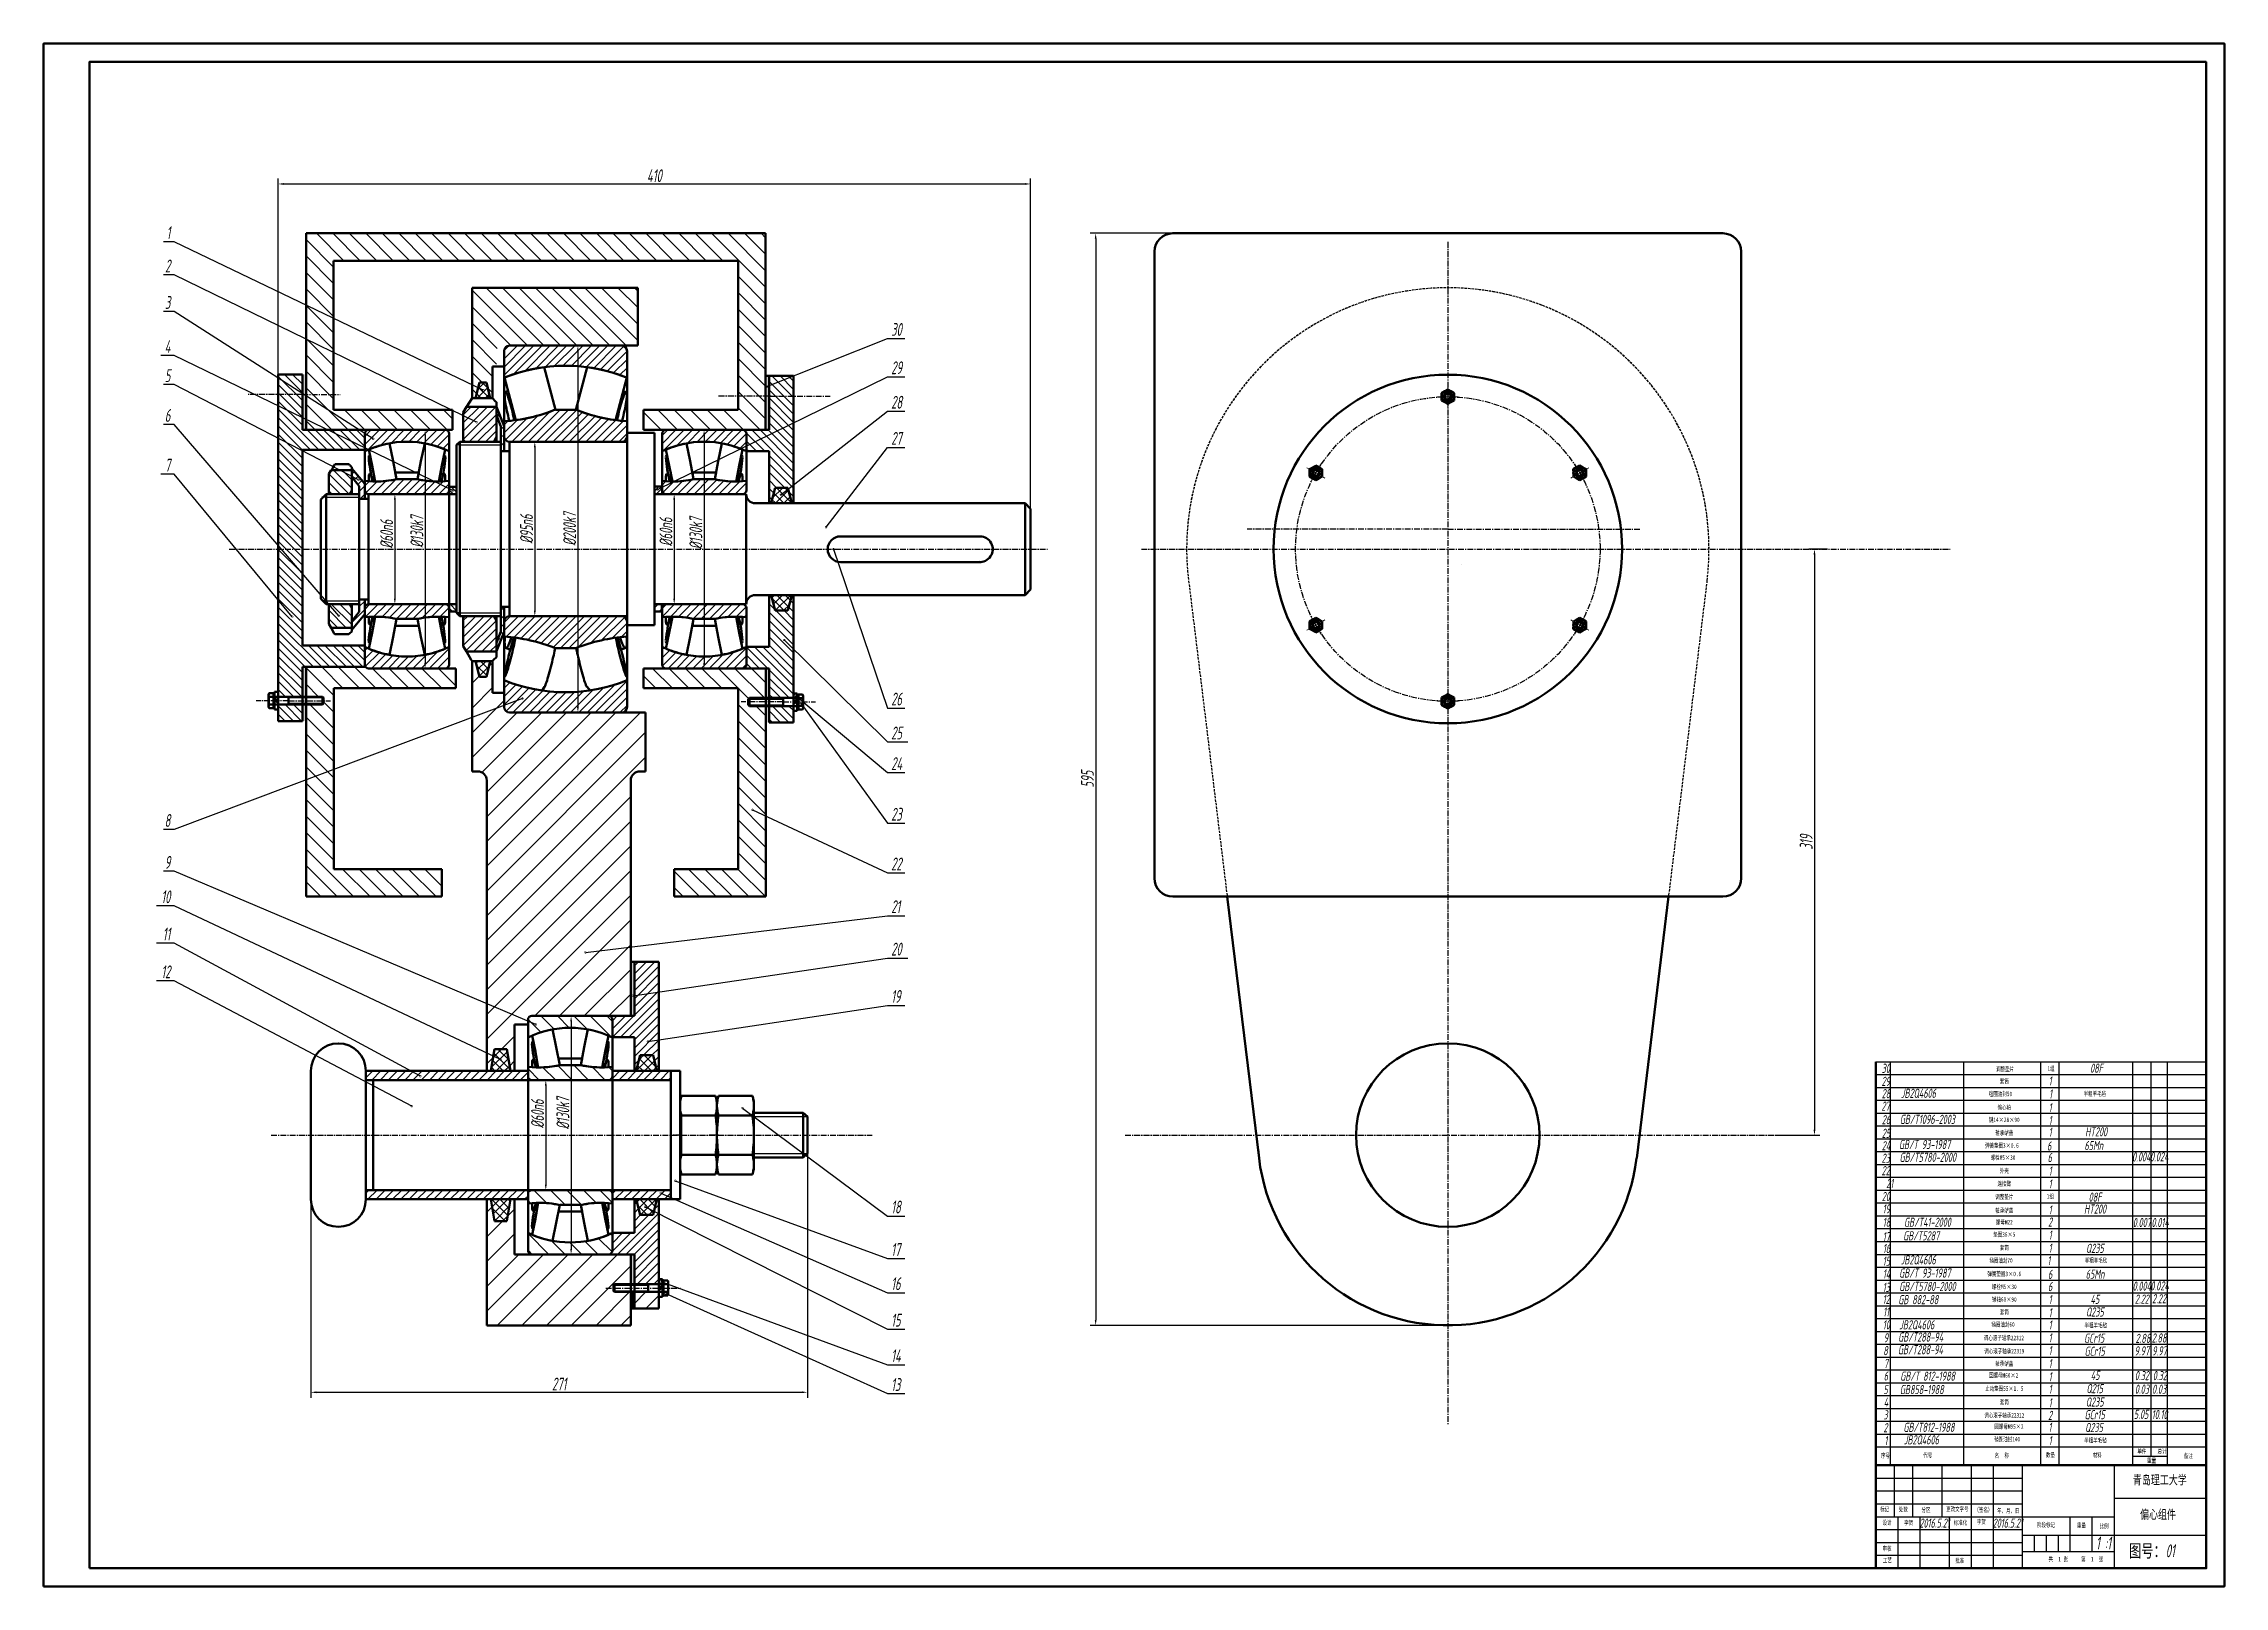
# Model space of a CAD drawing. Header units: millimetres. Extents: x 0 to 1189, y 0 to 841.
import ezdxf
from ezdxf import colors
from ezdxf.entities.mleader import LeaderData, LeaderLine
from ezdxf.math import Vec2, Vec3

# ---------------------------------------------------------------- set-up
doc = ezdxf.new("R2010")
doc.units = ezdxf.units.MM
doc.header["$LTSCALE"] = 0.1
doc.linetypes.add('CENTER', pattern=[50.8, 31.75, -6.35, 6.35, -6.35])
doc.linetypes.add('DASHED', pattern=[19.05, 12.7, -6.35])
for name, color, linetype, lineweight in [('点画线', 1, 'CENTER', 25), ('粗实线', 7, 'Continuous', 50), ('细实线', 3, 'Continuous', 25), ('虚线', 2, 'DASHED', 25)]:
    doc.layers.add(name, color=color, linetype=linetype, lineweight=lineweight)
doc.styles.get("Standard").update_dxf_attribs({"font": 'arial.ttf'})
doc.styles.add('字母数字', font='gbeitc.shx', dxfattribs={"width": 0.7, "height": 7})
doc.styles.add('汉字', font='simfang.ttf', dxfattribs={"width": 0.7, "height": 7})
doc.dimstyles.new('线性', dxfattribs={"dimtxt": 3.5, "dimasz": 3, "dimexe": 3, "dimexo": 0, "dimgap": 1, "dimtad": 1, "dimdec": 0, "dimdsep": 46, "dimtxsty": 'Standard', "dimcen": 2.5, "dimadec": 0, "dimazin": 0, "dimtfac": 1, "dimtdec": 0, "dimtmove": 0, "dimatfit": 3, "dimfxl": 1, "dimarcsym": 0})
pattern_1 = [(135, (-83.5844, 0), (-4.49013, -4.49013), [])]
pattern_2 = [(45, (-83.5844, 0), (-2.245064, 2.245064), []), (135, (-83.5844, 0), (-2.245064, -2.245064), [])]
pattern_3 = [(45, (-83.5844, 0), (-2.245064, 2.245064), [])]
pattern_4 = [(135, (-83.5844, 0), (-1.3470384, -1.3470384), [])]
pattern_5 = [(135, (-83.5844, 0), (-2.245064, -2.245064), [])]
pattern_6 = [(45, (-83.584, 0), (-6.73519, 6.73519), [])]

msp = doc.modelspace()

# ---------------------------------------------------------------- texts
at = {"layer": '点画线', "color": 7, "lineweight": 15, "insert": (1129, 19), "char_height": 7, "attachment_point": 4, "style": '字母数字'}
msp.add_mtext_dynamic_manual_height_columns('   {\\fFangSong|b0|i0|c134|p49;图号：}01', width=50, gutter_width=25, heights=[0], dxfattribs=at)
at = {"layer": '粗实线', "lineweight": 15}
for s, width, gutter_width, heights, insert, char_height, attachment_point, style in [('\\pi3.1042;29', 10, 12.5, [0], (999, 277.8), 5, 1, '字母数字'), ('\\pi3.1406;30', 10, 12.5, [0], (999, 284.9), 5, 1, '字母数字'), ('\\pi3.0313;27', 10, 12.5, [0], (999, 264.3), 5, 1, '字母数字'), ('\\pi3.1406;28', 10, 12.5, [0], (999, 271.1), 5, 1, '字母数字'), ('毡圈油封50', 14.334, 12.5, [0], (1060.6, 269.7), 2.5, 1, '汉字'), ('\\pi3.2135;26', 10, 12.5, [0], (999, 256.9), 5, 1, '字母数字'), ('\\pi3.1042;25', 10, 12.5, [0], (999.1, 249.5), 5, 1, '字母数字'), ('\\pi3.1771;24', 10, 12.5, [0], (999, 242.7), 5, 1, '字母数字'), ('\\pi3.1042;23', 10, 12.5, [0], (999, 235.9), 5, 1, '字母数字'), ('\\pi3.1042;22', 10, 12.5, [0], (999, 229.1), 5, 1, '字母数字'), ('\\pi3.1771;20', 10, 12.5, [0], (999, 215), 5, 1, '字母数字'), ('   21', 10, 12.5, [0], (998.4, 222.1), 5, 1, '字母数字'), ('\\pi3.6875;19', 10, 12.5, [0], (999, 208.3), 5, 1, '字母数字'), ('\\pi3.6146;17', 10, 12.5, [0], (999.1, 193.2), 5, 1, '字母数字'), ('\\pi3.724;18', 10, 12.5, [0], (999, 201), 5, 1, '字母数字'), ('\\pi3.6875;15', 10, 12.5, [0], (999, 179.8), 5, 1, '字母数字'), ('\\pi3.7969;16', 10, 12.5, [0], (999, 186.7), 5, 1, '字母数字'), ('毡圈油封70', 14.334, 12.5, [0], (1060.9, 178.9), 2.5, 1, '汉字'), ('\\pi3.7604;14', 10, 12.5, [0], (999, 172.8), 5, 1, '字母数字'), ('\\pi3.6875;13', 10, 12.5, [0], (999, 165.5), 5, 1, '字母数字'), ('\\pi3.6875;12', 10, 12.5, [0], (999, 159), 5, 1, '字母数字'), ('\\pi3.7604;10', 10, 12.5, [0], (999, 145.1), 5, 1, '字母数字'), ('\\pi3.9063;11', 10, 12.5, [0], (999, 152.1), 5, 1, '字母数字'), ('毡圈油封60', 18.346, 12.5, [0], (1062, 144), 2.5, 1, '汉字'), ('\\pi5.19;8', 10, 12.5, [0], (997.8, 131), 5, 1, '字母数字'), ('\\pi4.2708;9', 10, 12.5, [0], (999, 138), 5, 1, '字母数字'), ('\\pi4.3438;7', 10, 12.5, [0], (999, 124), 5, 1, '字母数字'), ('\\pi4.0885;5', 10, 12.5, [0], (999, 109.8), 5, 1, '字母数字'), ('\\pi4.2708;6', 10, 12.5, [0], (999, 117.2), 5, 1, '字母数字'), ('圆螺母M60×2', 16.338, 12.5, [0], (1060.7, 116.3), 2.5, 1, '汉字'), ('\\pi4.0885;3', 10, 12.5, [0], (999, 96), 5, 1, '字母数字'), ('\\pi4.2708;4', 10, 12.5, [0], (999, 102.9), 5, 1, '字母数字'), ('\\pi4.125;2', 10, 12.5, [0], (999, 89), 5, 1, '字母数字'), ('圆螺母M95×2', 16.338, 12.5, [0], (1063.6, 88.4), 2.5, 1, '汉字'), ('\\pi2.63;序号', 10, 12.5, [0], (999.1, 72.6), 2.5, 1, '汉字'), ('\\pi4.6354;1', 10, 12.5, [0], (999, 82), 5, 1, '字母数字'), ('\\pi2.595;代号', 10, 12.5, [0], (1022.2, 72.8), 2.5, 1, '汉字'), ('毡圈油封140', 14.334, 12.5, [0], (1063.5, 81.5), 2.5, 1, '汉字'), ('名  称', 10, 12.5, [0], (1063.7, 72.6), 2.5, 1, '汉字'), ('\\pi2.595;数量', 10, 12.5, [0], (1089.1, 72.9), 2.5, 1, '汉字'), ('\\pi2.595;材料', 10, 12.5, [0], (1114.7, 72.8), 2.5, 1, '汉字'), ('\\pi2.595;备注', 10, 12.5, [0], (1164.3, 72.4), 2.5, 1, '汉字'), ('\\pi10.11;青岛理工大学', 50, 12.5, [0], (1129, 60.6), 5, 1, '汉字'), ('\\pi2.595;标记', 10, 12.5, [0], (998.7, 43.3), 2.5, 1, '汉字'), ('\\pi3.61;设计', 12, 12.5, [0], (999, 36), 2.5, 1, '汉字'), ('\\pi2.61;处数', 10, 12.5, [0], (1008.9, 43.2), 2.5, 1, '汉字'), ('\\pi2.36;李贺', 12, 12.5, [0], (1012, 36), 2.5, 1, '汉字'), ('\\pi5.665;分区', 16, 12.5, [0], (1018.2, 43), 2.5, 1, '汉字'), ('\\pi1.805;更改文字号', 16, 25, [5], (1035.5, 43.4), 2.5, 1, '汉字'), ('\\pi2.335;标准化', 12, 12.5, [0], (1039.1, 36), 2.5, 1, '汉字'), ('\\pi2.36;李贺', 12, 12.5, [0], (1051.7, 36.5), 2.5, 1, '汉字'), ('（签名）', 12, 25, [6.82], (1052.7, 43), 2.5, 1, '汉字'), ('\\pi1.96;年、月、日', 16, 12.5, [0], (1063.1, 42.5), 2.5, 1, '汉字'), ('偏心组件', 50, 12.5, [0], (1152.8, 39), 5, 5, '汉字'), ('\\pi8.13;阶段标记', 26, 12.5, [0], (1078.7, 34.8), 2.5, 1, '汉字'), ('\\pi3.68;重量', 12, 12.5, [0], (1104.9, 34.5), 2.5, 1, '汉字'), ('\\pi3.83;比例', 12, 12.5, [0], (1117.1, 34.1), 2.5, 1, '汉字')]:
    msp.add_mtext_dynamic_manual_height_columns(s, width=width, gutter_width=gutter_width, heights=heights, dxfattribs=dict(at, insert=insert, char_height=char_height, attachment_point=attachment_point, style=style))
at = {"layer": '粗实线', "color": 7, "lineweight": 15, "attachment_point": 5}
for s, width, heights, insert, char_height, style in [('调整垫片', 40, [0], (1069.4, 281.9), 2.5, '汉字'), ('套筒', 40, [0], (1069, 275.2), 2.5, '汉字'), ('1组', 10, [0], (1094.5, 282.2), 2.5, '汉字'), ('1', 10, [0], (1094, 275.5), 5, '字母数字'), ('08F', 20, [0], (1119.3, 282.5), 5, '字母数字'), ('JB2Q4606', 40, [0], (1022.2, 268.8), 5, '字母数字'), ('偏心轴', 40, [3.44], (1069, 261), 2.5, '汉字'), ('1', 10, [0], (1094, 261), 5, '字母数字'), ('1', 10, [0], (1094.2, 268.4), 5, '字母数字'), ('半粗羊毛毡', 20, [0], (1118.4, 268.4), 2.5, '汉字'), ('GB/T1096-2003', 40, [0], (1027.1, 254.6), 5, '字母数字'), ('键14{\\C256;×}28{\\C256;×}90', 40, [0], (1069, 254.2), 2.5, '汉字'), ('1', 10, [0], (1094, 254), 5, '字母数字'), ('1', 10, [0], (1094, 247.6), 5, '字母数字'), ('HT200', 20, [0], (1119.1, 247.8), 5, '字母数字'), ('GB/T 93-1987', 40, [0], (1025.6, 240.9), 5, '字母数字'), ('弹簧垫圈3{\\C256;×}0.6', 40, [3.5], (1067.7, 240.2), 2.5, '汉字'), ('轴承端盖', 40, [0], (1069, 247.1), 2.5, '汉字'), ('6', 10, [0], (1093.5, 240.1), 5, '字母数字'), ('65Mn', 20, [0], (1117.8, 240.3), 5, '字母数字'), ('GB/T5780-2000', 40, [0], (1027.3, 233.9), 5, '字母数字'), ('螺栓M5{\\C256;×}30', 40, [0], (1068.3, 233.6), 2.5, '汉字'), ('外壳', 40, [0], (1069, 226.4), 2.5, '汉字'), ('6', 10, [0], (1093.8, 233.8), 5, '字母数字'), ('1', 10, [0], (1094, 226.4), 5, '字母数字'), ('0.004', 10, [0], (1143.7, 234.1), 5, '字母数字'), ('0.024', 15.116, [0], (1153.5, 234.2), 5, '字母数字'), ('连接臂', 40, [3.4], (1069, 219.4), 2.5, '汉字'), ('1组', 10, [0], (1094.1, 212.5), 2.5, '汉字'), ('1', 10, [0], (1094, 219.4), 5, '字母数字'), ('08F', 20, [0], (1118.5, 212.2), 5, '字母数字'), ('调整垫片', 40, [0], (1069, 212.2), 2.5, '汉字'), ('轴承端盖', 40, [0], (1069, 204.8), 2.5, '汉字'), ('1', 10, [0], (1094, 205.2), 5, '字母数字'), ('HT200', 20, [0], (1118.5, 205.7), 5, '字母数字'), ('GB/T5287', 40, [0], (1023.7, 191.1), 5, '字母数字'), ('GB/T41-2000', 40, [0], (1027.1, 198.5), 5, '字母数字'), ('垫圈36{\\C256;×5}', 40, [0], (1069, 191.7), 2.5, '汉字'), ('螺母M22', 40, [0], (1069, 198.4), 2.5, '汉字'), ('2', 10, [0], (1094, 198.6), 5, '字母数字'), ('1', 10, [0], (1094, 191.5), 5, '字母数字'), ('0.007', 9.611, [0], (1144, 198.4), 5, '字母数字'), ('0.014', 10, [0], (1154, 198.4), 5, '字母数字'), ('JB2Q4606', 40, [0], (1022.1, 178), 5, '字母数字'), ('套筒', 40, [0], (1069, 184.5), 2.5, '汉字'), ('1', 10, [0], (1093.3, 177.6), 5, '字母数字'), ('1', 10, [0], (1094, 184.4), 5, '字母数字'), ('半粗羊毛毡', 20, [0], (1119, 177.6), 2.5, '汉字'), ('Q235', 20, [5], (1118.4, 184.3), 5, '字母数字'), ('GB/T 93-1987', 40, [0], (1025.7, 170.8), 5, '字母数字'), ('弹簧垫圈3{\\C256;×}0.6', 40, [3.5], (1069, 170.2), 2.5, '汉字'), ('6', 10, [0], (1094, 170.1), 5, '字母数字'), ('65Mn', 20, [0], (1118.5, 170.2), 5, '字母数字'), ('GB 882-88', 40, [0], (1022.1, 156.3), 5, '字母数字'), ('GB/T5780-2000', 40, [0], (1027.1, 163.5), 5, '字母数字'), ('螺栓M5{\\C256;×}30', 40, [0], (1069, 163.2), 2.5, '汉字'), ('销轴60{\\C256;×}90', 40, [0], (1069, 156.3), 2.5, '汉字'), ('6', 10, [0], (1094, 163.4), 5, '字母数字'), ('1', 10, [0], (1094, 156.4), 5, '字母数字'), ('45', 20, [0], (1118.4, 156.5), 5, '字母数字'), ('0.004', 10, [0], (1144, 163.7), 5, '字母数字'), ('2.22', 10, [0], (1144, 156.6), 5, '字母数字'), ('0.024', 15.116, [0], (1153.7, 163.8), 5, '字母数字'), ('2.22', 10, [0], (1153.4, 156.8), 5, '字母数字'), ('JB2Q4606', 40, [0], (1021.3, 142.6), 5, '字母数字'), ('套筒', 40, [0], (1069, 149.4), 2.5, '汉字'), ('1', 10, [0], (1094, 149.2), 5, '字母数字'), ('1', 10, [0], (1094, 142.5), 5, '字母数字'), ('半粗羊毛毡', 20, [0], (1118.9, 142.2), 2.5, '汉字'), ('Q235', 20, [0], (1118.4, 149.6), 5, '字母数字'), ('GB/T288-94', 40, [0], (1023.3, 129), 5, '字母数字'), ('GB/T288-94', 40, [0], (1023.4, 135.9), 5, '字母数字'), ('调心滚子轴承22312', 40, [0], (1068.8, 135.3), 2.5, '汉字'), ('1', 10, [0], (1094, 135.5), 5, '字母数字'), ('1', 10, [0], (1094, 128.6), 5, '字母数字'), ('GCr15', 20, [0], (1118, 135.3), 5, '字母数字'), ('9.97', 10, [0], (1144, 128.4), 5, '字母数字'), ('2.88', 10, [0], (1144.6, 135.2), 5, '字母数字'), ('2.88', 10, [0], (1153.4, 135.4), 5, '字母数字'), ('9.97', 17.671, [0], (1153.6, 128.4), 5, '字母数字'), ('调心滚子轴承22319', 40, [0], (1069, 128.1), 2.5, '汉字'), ('轴承端盖', 40, [0], (1069, 121.3), 2.5, '汉字'), ('1', 10, [0], (1094, 121.5), 5, '字母数字'), ('GCr15', 20, [0], (1118.3, 128.2), 5, '字母数字'), ('GB858-1988', 40, [0], (1024, 107.3), 5, '字母数字'), ('GB/T 812-1988', 40, [0], (1027.2, 114.6), 5, '字母数字'), ('止动垫圈55×1．5', 40, [0], (1069, 107.7), 2.5, '汉字'), ('1', 10, [0], (1094, 114.3), 5, '字母数字'), ('1', 10, [0], (1094, 107.5), 5, '字母数字'), ('Q215', 20, [0], (1118.3, 107.8), 5, '字母数字'), ('45', 20, [0], (1118.5, 115), 5, '字母数字'), ('0.32', 16.675, [0], (1144, 114.9), 5, '字母数字'), ('0.03', 10, [0], (1144, 107.5), 5, '字母数字'), ('0.03', 10, [0], (1153.4, 107.5), 5, '字母数字'), ('0.32', 10, [0], (1153.8, 114.9), 5, '字母数字'), ('套筒', 40, [0], (1069, 100.3), 2.5, '汉字'), ('2', 10, [0], (1094, 93.2), 5, '字母数字'), ('1', 10, [0], (1094, 100.1), 5, '字母数字'), ('GCr15', 20, [0], (1118.3, 93.6), 5, '字母数字'), ('Q235', 20, [0], (1118.3, 100.5), 5, '字母数字'), ('5.05', 10, [0], (1143.6, 93.8), 5, '字母数字'), ('10.10', 10, [0], (1153.7, 93.7), 5, '字母数字'), ('GB/T812-1988', 40, [0], (1027.9, 86.7), 5, '字母数字'), ('调心滚子轴承22312', 40, [0], (1069, 93.1), 2.5, '汉字'), ('1', 10, [0], (1093.9, 86.8), 5, '字母数字'), ('Q235', 20, [0], (1117.9, 86.6), 5, '字母数字'), ('JB2Q4606', 40, [0], (1023.8, 79.9), 5, '字母数字'), ('1', 10, [0], (1094, 79.5), 5, '字母数字'), ('半粗羊毛毡', 20, [0], (1118.7, 79.5), 2.5, '汉字'), ('单件', 10, [0], (1144, 73.5), 2.5, '汉字'), ('总计', 10, [0], (1155, 73.5), 2.5, '汉字'), ('重量', 10, [0], (1149.3, 68.5), 2.5, '汉字'), ('2016.5.21', 16, [0], (1031, 34.5), 5, '字母数字'), ('2016.5.21', 16, [0], (1070.9, 34.5), 5, '字母数字'), ('1 :1', 20, [0], (1123.1, 23.6), 7, '字母数字')]:
    msp.add_mtext_dynamic_manual_height_columns(s, width=width, gutter_width=12.5, heights=heights, dxfattribs=dict(at, insert=insert, char_height=char_height, style=style))
at = {"layer": '粗实线', "char_height": 2.5, "attachment_point": 1, "style": '汉字'}
for s, width, heights, insert in [('\\pi3.705;审核', 12, [3.39], (998.9, 21.9)), ('\\pi3.675;工艺', 12, [0], (999.1, 15.5)), ('\\pi3.605;批准', 12, [0], (1038.7, 15.3)), ('\\pi13.045;共  1 张     第  1  张', 50, [0], (1080.1, 16.1))]:
    msp.add_mtext_dynamic_manual_height_columns(s, width=width, gutter_width=12.5, heights=heights, dxfattribs=dict(at, insert=insert))

# ---------------------------------------------------------------- blocks, each defined once
blk = doc.blocks.new('SW_CENTERMARKSYMBOL_0')
at = {"color": 0, "linetype": 'Continuous', "lineweight": 0}
for p, q in [((-25, 0), (-32.5, 0)), ((0, 0), (-12.5, 0)), ((0, 25), (0, 32.5)), ((0, 0), (0, 12.5)), ((0, 0), (0, -12.5)), ((0, 0), (12.5, 0)), ((25, 0), (32.5, 0)), ((0, -25), (0, -32.5))]:
    blk.add_line(p, q, dxfattribs=at)
blk = doc.blocks.new('*U33')
at = {"layer": '粗实线', "color": 7, "linetype": 'Continuous', "lineweight": 50}
for p, q in [((-1.7, 3), (-3.5, 2)), ((-3.5, 2), (-3.5, 0)), ((-3.5, 0), (-3.5, -2)), ((0, 4), (-1.7, 3)), ((1.7, 3), (0, 4)), ((3.5, 2), (1.7, 3)), ((3.5, 0), (3.5, 2)), ((3.5, -2), (3.5, 0)), ((-3.5, -2), (-1.7, -3)), ((-1.7, -3), (0, -4)), ((0, -4), (1.7, -3)), ((1.7, -3), (3.5, -2))]:
    blk.add_line(p, q, dxfattribs=at)
for radius in [3.48, 2.35, 1.62]:
    blk.add_circle((0, 0), radius, dxfattribs=at)
blk.add_arc((0, 0), 1.57, 255, 195, dxfattribs=at)
at = {"color": 7, "linetype": 'Continuous', "lineweight": 0, "xscale": 0.1739, "yscale": 0.1739, "zscale": 0.1739}
blk.add_blockref('SW_CENTERMARKSYMBOL_0', (0, 0), dxfattribs=at)
blk = doc.blocks.new('*U34')
at = {"layer": '细实线', "color": 0, "linetype": 'ByBlock', "lineweight": -2, "transparency": 16777216}
for p, rotation in [((765.6, 648.5), 180), ((693.7, 607), 240), ((837.5, 607), 120), ((693.7, 524), 299.9999999999999), ((837.5, 524), 59.99999999999997)]:
    blk.add_blockref('*U33', p, dxfattribs=dict(at, rotation=rotation))
blk.add_blockref('*U33', (765.6, 482.5), dxfattribs=at)
blk = doc.blocks.new('_DotSmall')
at = {"color": 0, "linetype": 'ByBlock', "lineweight": 15, "const_width": 0.5}
blk.add_lwpolyline([(-0.0625, 0, 1), (0.0625, 0, 1)], format="xyb", close=True, dxfattribs=at)
blk = doc.blocks.new('*D40')
at = {"layer": 'Defpoints', "color": 0, "transparency": 16777216}
for p in [(271.8, 623.9), (267.8, 528.9), (271.8, 528.9)]:
    blk.add_point(p, dxfattribs=at)
at = {"layer": '细实线', "color": 0, "lineweight": -2, "transparency": 16777216}
for p, q in [((271.8, 623.9), (264.8, 623.9)), ((267.8, 620.9), (267.8, 531.9)), ((271.8, 528.9), (264.8, 528.9))]:
    blk.add_line(p, q, dxfattribs=at)
at = {"layer": '细实线', "color": 0, "transparency": 16777216}
for points in [[(267.3, 620.9), (268.3, 620.9), (267.8, 623.9)], [(267.3, 531.9), (268.3, 531.9), (267.8, 528.9)]]:
    blk.add_solid(points, dxfattribs=at)
at = {"layer": '细实线', "color": 0, "transparency": 16777216, "insert": (263.3, 576.4), "char_height": 7, "attachment_point": 5, "rotation": 90, "style": '字母数字'}
blk.add_mtext('%%C95n6', dxfattribs=at)
blk = doc.blocks.new('*D41')
at = {"layer": 'Defpoints', "color": 0, "transparency": 16777216}
for p in [(303.2, 676.4), (291.3, 476.4), (303.2, 476.4)]:
    blk.add_point(p, dxfattribs=at)
at = {"layer": '细实线', "color": 0, "lineweight": -2, "transparency": 16777216}
for p, q in [((303.2, 676.4), (288.3, 676.4)), ((291.3, 673.4), (291.3, 479.4)), ((303.2, 476.4), (288.3, 476.4))]:
    blk.add_line(p, q, dxfattribs=at)
at = {"layer": '细实线', "color": 0, "transparency": 16777216}
for points in [[(290.8, 673.4), (291.8, 673.4), (291.3, 676.4)], [(290.8, 479.4), (291.8, 479.4), (291.3, 476.4)]]:
    blk.add_solid(points, dxfattribs=at)
at = {"layer": '细实线', "color": 0, "transparency": 16777216, "insert": (286.8, 576.4), "char_height": 7, "attachment_point": 5, "rotation": 90, "style": '字母数字'}
blk.add_mtext('%%C200k7', dxfattribs=at)
blk = doc.blocks.new('*D42')
at = {"layer": 'Defpoints', "color": 0, "transparency": 16777216}
for p in [(351.7, 595.4), (343.8, 535.4), (351.7, 535.4)]:
    blk.add_point(p, dxfattribs=at)
at = {"layer": '细实线', "color": 0, "lineweight": -2, "transparency": 16777216}
for p, q in [((351.7, 595.4), (340.8, 595.4)), ((343.8, 592.4), (343.8, 538.4)), ((351.7, 535.4), (340.8, 535.4))]:
    blk.add_line(p, q, dxfattribs=at)
at = {"layer": '细实线', "color": 0, "transparency": 16777216}
for points in [[(343.3, 592.4), (344.3, 592.4), (343.8, 595.4)], [(343.3, 538.4), (344.3, 538.4), (343.8, 535.4)]]:
    blk.add_solid(points, dxfattribs=at)
at = {"layer": '细实线', "color": 0, "transparency": 16777216, "insert": (339.3, 574.8), "char_height": 7, "attachment_point": 5, "rotation": 90, "style": '字母数字'}
blk.add_mtext('%%C60n6', dxfattribs=at)
blk = doc.blocks.new('*D43')
at = {"layer": 'Defpoints', "color": 0, "transparency": 16777216}
for p in [(374.3, 630.4), (360.1, 500.4), (374.3, 500.4)]:
    blk.add_point(p, dxfattribs=at)
at = {"layer": '细实线', "color": 0, "lineweight": -2, "transparency": 16777216}
for p, q in [((374.3, 630.4), (357.1, 630.4)), ((360.1, 627.4), (360.1, 503.4)), ((374.3, 500.4), (357.1, 500.4))]:
    blk.add_line(p, q, dxfattribs=at)
at = {"layer": '细实线', "color": 0, "transparency": 16777216}
for points in [[(359.6, 627.4), (360.6, 627.4), (360.1, 630.4)], [(359.6, 503.4), (360.6, 503.4), (360.1, 500.4)]]:
    blk.add_solid(points, dxfattribs=at)
at = {"layer": '细实线', "color": 0, "transparency": 16777216, "insert": (355.6, 574.1), "char_height": 7, "attachment_point": 5, "rotation": 90, "style": '字母数字'}
blk.add_mtext('%%C130k7', dxfattribs=at)
blk = doc.blocks.new('*D44')
at = {"layer": 'Defpoints', "color": 0, "transparency": 16777216}
for p in [(538.1, 764.5), (127.9, 660.7), (538.1, 587.4)]:
    blk.add_point(p, dxfattribs=at)
at = {"layer": '细实线', "color": 0, "lineweight": -2, "transparency": 16777216}
for p, q in [((127.9, 660.7), (127.9, 767.5)), ((130.9, 764.5), (535.1, 764.5)), ((538.1, 587.4), (538.1, 767.5))]:
    blk.add_line(p, q, dxfattribs=at)
at = {"layer": '细实线', "color": 0, "transparency": 16777216}
for points in [[(130.9, 765), (130.9, 764), (127.9, 764.5)], [(535.1, 765), (535.1, 764), (538.1, 764.5)]]:
    blk.add_solid(points, dxfattribs=at)
at = {"layer": '细实线', "color": 0, "transparency": 16777216, "insert": (333, 769), "char_height": 7, "attachment_point": 5, "style": '字母数字'}
blk.add_mtext('410', dxfattribs=at)
blk = doc.blocks.new('*D45')
at = {"layer": 'Defpoints', "color": 0, "transparency": 16777216}
for p in [(416.4, 240.1), (145.7, 228.5), (416.4, 105.8)]:
    blk.add_point(p, dxfattribs=at)
at = {"layer": '细实线', "color": 0, "lineweight": -2, "transparency": 16777216}
for p, q in [((416.4, 240.1), (416.4, 102.8)), ((145.7, 228.5), (145.7, 102.8)), ((148.7, 105.8), (413.4, 105.8))]:
    blk.add_line(p, q, dxfattribs=at)
at = {"layer": '细实线', "color": 0, "transparency": 16777216}
for points in [[(148.7, 106.3), (148.7, 105.3), (145.7, 105.8)], [(413.4, 106.3), (413.4, 105.3), (416.4, 105.8)]]:
    blk.add_solid(points, dxfattribs=at)
at = {"layer": '细实线', "color": 0, "transparency": 16777216, "insert": (281.1, 110.3), "char_height": 7, "attachment_point": 5, "style": '字母数字'}
blk.add_mtext('271', dxfattribs=at)
blk = doc.blocks.new('*D46')
at = {"layer": 'Defpoints', "color": 0, "transparency": 16777216}
for p in [(276.7, 276), (273.8, 216), (276.7, 216)]:
    blk.add_point(p, dxfattribs=at)
at = {"layer": '细实线', "color": 0, "lineweight": -2, "transparency": 16777216}
for p, q in [((276.7, 276), (270.8, 276)), ((273.8, 273), (273.8, 219)), ((276.7, 216), (270.8, 216))]:
    blk.add_line(p, q, dxfattribs=at)
at = {"layer": '细实线', "color": 0, "transparency": 16777216}
for points in [[(273.3, 273), (274.3, 273), (273.8, 276)], [(273.3, 219), (274.3, 219), (273.8, 216)]]:
    blk.add_solid(points, dxfattribs=at)
at = {"layer": '细实线', "color": 0, "transparency": 16777216, "insert": (269.3, 257.6), "char_height": 7, "attachment_point": 5, "rotation": 90, "style": '字母数字'}
blk.add_mtext('%%C60n6', dxfattribs=at)
blk = doc.blocks.new('*D47')
at = {"layer": 'Defpoints', "color": 0, "transparency": 16777216}
for p in [(294.5, 311), (287.6, 181), (294.5, 181)]:
    blk.add_point(p, dxfattribs=at)
at = {"layer": '细实线', "color": 0, "lineweight": -2, "transparency": 16777216}
for p, q in [((294.5, 311), (284.6, 311)), ((287.6, 308), (287.6, 184)), ((294.5, 181), (284.6, 181))]:
    blk.add_line(p, q, dxfattribs=at)
at = {"layer": '细实线', "color": 0, "transparency": 16777216}
for points in [[(287.1, 308), (288.1, 308), (287.6, 311)], [(287.1, 184), (288.1, 184), (287.6, 181)]]:
    blk.add_solid(points, dxfattribs=at)
at = {"layer": '细实线', "color": 0, "transparency": 16777216, "insert": (283.1, 257.9), "char_height": 7, "attachment_point": 5, "rotation": 90, "style": '字母数字'}
blk.add_mtext('%%C130k7', dxfattribs=at)
blk = doc.blocks.new('*D48')
at = {"layer": 'Defpoints', "color": 0, "transparency": 16777216}
for p in [(972.6, 565.4), (944.2, 246), (965.5, 246)]:
    blk.add_point(p, dxfattribs=at)
at = {"layer": '细实线', "color": 0, "lineweight": -2, "transparency": 16777216}
for p, q in [((972.6, 565.4), (962.5, 565.4)), ((965.5, 562.4), (965.5, 249)), ((944.2, 246), (968.5, 246))]:
    blk.add_line(p, q, dxfattribs=at)
at = {"layer": '细实线', "color": 0, "transparency": 16777216}
for points in [[(965, 562.4), (966, 562.4), (965.5, 565.4)], [(965, 249), (966, 249), (965.5, 246)]]:
    blk.add_solid(points, dxfattribs=at)
at = {"layer": '细实线', "color": 0, "transparency": 16777216, "insert": (961, 405.7), "char_height": 7, "attachment_point": 5, "rotation": 90, "style": '字母数字'}
blk.add_mtext('319', dxfattribs=at)
blk = doc.blocks.new('*D49')
at = {"layer": 'Defpoints', "color": 0, "transparency": 16777216}
for p in [(615.6, 737.6), (573.6, 142.3), (763.1, 142.3)]:
    blk.add_point(p, dxfattribs=at)
at = {"layer": '细实线', "color": 0, "lineweight": -2, "transparency": 16777216}
for p, q in [((615.6, 737.6), (570.6, 737.6)), ((573.6, 734.6), (573.6, 145.3)), ((763.1, 142.3), (570.6, 142.3))]:
    blk.add_line(p, q, dxfattribs=at)
at = {"layer": '细实线', "color": 0, "transparency": 16777216}
for points in [[(573.1, 734.6), (574.1, 734.6), (573.6, 737.6)], [(573.1, 145.3), (574.1, 145.3), (573.6, 142.3)]]:
    blk.add_solid(points, dxfattribs=at)
at = {"layer": '细实线', "color": 0, "transparency": 16777216, "insert": (569.1, 440), "char_height": 7, "attachment_point": 5, "rotation": 90, "style": '字母数字'}
blk.add_mtext('595', dxfattribs=at)
blk = doc.blocks.new('*D50')
at = {"layer": 'Defpoints', "color": 0, "transparency": 16777216}
for p in [(194.7, 595.4), (191.5, 535.4), (194.7, 535.4)]:
    blk.add_point(p, dxfattribs=at)
at = {"layer": '细实线', "color": 0, "lineweight": -2, "transparency": 16777216}
for p, q in [((194.7, 595.4), (188.5, 595.4)), ((191.5, 592.4), (191.5, 538.4)), ((194.7, 535.4), (188.5, 535.4))]:
    blk.add_line(p, q, dxfattribs=at)
at = {"layer": '细实线', "color": 0, "transparency": 16777216}
for points in [[(191, 592.4), (192, 592.4), (191.5, 595.4)], [(191, 538.4), (192, 538.4), (191.5, 535.4)]]:
    blk.add_solid(points, dxfattribs=at)
at = {"layer": '细实线', "color": 0, "transparency": 16777216, "insert": (187, 573.6), "char_height": 7, "attachment_point": 5, "rotation": 90, "style": '字母数字'}
blk.add_mtext('%%C60n6', dxfattribs=at)
blk = doc.blocks.new('*D51')
at = {"layer": 'Defpoints', "color": 0, "transparency": 16777216}
for p in [(209.3, 630.4), (208, 500.4), (210.3, 500.4)]:
    blk.add_point(p, dxfattribs=at)
at = {"layer": '细实线', "color": 0, "lineweight": -2, "transparency": 16777216}
for p, q in [((209.3, 630.4), (205, 630.4)), ((208, 627.4), (208, 503.4)), ((210.3, 500.4), (205, 500.4))]:
    blk.add_line(p, q, dxfattribs=at)
at = {"layer": '细实线', "color": 0, "transparency": 16777216}
for points in [[(207.5, 627.4), (208.5, 627.4), (208, 630.4)], [(207.5, 503.4), (208.5, 503.4), (208, 500.4)]]:
    blk.add_solid(points, dxfattribs=at)
at = {"layer": '细实线', "color": 0, "transparency": 16777216, "insert": (203.5, 575), "char_height": 7, "attachment_point": 5, "rotation": 90, "style": '字母数字'}
blk.add_mtext('%%C130k7', dxfattribs=at)

# ---------------------------------------------------------------- dimensions: what is measured, and where the dimension line sits
at = {"layer": '细实线', "color": 3}
for base, p1, p2, picture, middle in [((538.1, 764.5), (127.9, 660.7), (538.1, 587.4), '*D44', (333, 769)), ((416.4, 105.8), (145.7, 228.5), (416.4, 240.1), '*D45', (281.1, 110.3))]:
    dim = msp.add_linear_dim(base=base, p1=p1, p2=p2, dimstyle='线性', override={"dimtxsty": '字母数字'}, dxfattribs=at)
    dim.commit()
    dim.dimension.update_dxf_attribs({"geometry": picture, "text_midpoint": middle})
for base, p1, p2, picture, middle in [((573.6, 142.3), (615.6, 737.6), (763.1, 142.3), '*D49', (569.1, 440)), ((965.5, 246), (972.6, 565.4), (944.2, 246), '*D48', (961, 405.7))]:
    dim = msp.add_linear_dim(base=base, p1=p1, p2=p2, angle=90, dimstyle='线性', override={"dimtxsty": '字母数字'}, dxfattribs=at)
    dim.commit()
    dim.dimension.update_dxf_attribs({"geometry": picture, "text_midpoint": middle})
for base, p1, p2, text, picture, middle in [((291.3, 476.4), (303.2, 676.4), (303.2, 476.4), '%%C<>k7', '*D41', (286.8, 576.4)), ((267.8, 528.9), (271.8, 623.9), (271.8, 528.9), '%%C<>n6', '*D40', (263.3, 576.4))]:
    dim = msp.add_linear_dim(base=base, p1=p1, p2=p2, angle=90, text=text, dimstyle='线性', override={"dimtxsty": '字母数字'}, dxfattribs=at)
    dim.commit()
    dim.dimension.update_dxf_attribs({"geometry": picture, "text_midpoint": middle})
for base, p1, p2, text, picture, middle in [((208, 500.4), (209.3, 630.4), (210.3, 500.4), '%%C<>k7', '*D51', (208, 575)), ((360.1, 500.4), (374.3, 630.4), (374.3, 500.4), '%%C<>k7', '*D43', (360.1, 574.1)), ((191.5, 535.4), (194.7, 595.4), (194.7, 535.4), '%%C<>n6', '*D50', (191.5, 573.6)), ((343.8, 535.4), (351.7, 595.4), (351.7, 535.4), '%%C<>n6', '*D42', (343.8, 574.8)), ((287.6, 181), (294.5, 311), (294.5, 181), '%%C<>k7', '*D47', (287.6, 257.9)), ((273.8, 216), (276.7, 276), (276.7, 216), '%%C<>n6', '*D46', (273.8, 257.6))]:
    dim = msp.add_linear_dim(base=base, p1=p1, p2=p2, angle=90, text=text, dimstyle='线性', override={"dimtxsty": '字母数字'}, dxfattribs=at)
    dim.commit()
    dim.dimension.update_dxf_attribs({"geometry": picture, "text_midpoint": middle, "dimtype": 160})

# ---------------------------------------------------------------- hatches: boundary and pattern name
at = {"layer": '粗实线', "true_color": 0xcd2027}
h = msp.add_hatch(color=242, dxfattribs=at)
h.dxf.hatch_style = 1
h.paths.add_polyline_path([(322.1, 340.5), (320.1, 340.5), (320.1, 311), (322.1, 311)])
h.paths.add_polyline_path([(320.1, 164.8), (322.1, 164.8), (322.1, 181), (320.1, 181)])
at = {"layer": '细实线'}
h = msp.add_hatch(dxfattribs=at)
h.set_pattern_fill('ANSI31', color=256, scale=2, angle=90)
h.set_pattern_definition(pattern_1)
h.paths.add_polyline_path([(222.9, 641.4), (158.1, 641.4), (158.1, 649.7), (143.1, 649.7), (143.1, 630.4), (222.9, 630.4)])
h.paths.add_polyline_path([(393.6, 648.8), (378.6, 648.8), (378.6, 641.3), (327.1, 641.3), (327.1, 630.4), (339.3, 630.4), (393.6, 630.4)])
h.paths.add_polyline_path([(393.6, 737.6), (143.1, 737.6), (143.1, 649.7), (158.1, 649.7), (158.1, 722.6), (378.6, 722.6), (378.6, 648.8), (393.6, 648.8)])
h = msp.add_hatch(dxfattribs=at)
h.set_pattern_fill('ANSI31', color=3, scale=2, angle=90)
h.set_pattern_definition(pattern_1)
edge = h.paths.add_edge_path()
edge.add_line((311, 676.4), (323.9, 676.4))
edge.add_line((323.9, 676.4), (323.9, 707.9))
edge.add_line((323.9, 707.9), (233.6, 707.9))
edge.add_line((233.6, 707.9), (233.6, 647.7))
edge.add_line((233.6, 647.7), (235.5, 647.7))
edge.add_line((235.5, 647.7), (237.6, 656.2))
edge.add_line((237.6, 656.2), (241.4, 656.2))
edge.add_line((241.4, 656.2), (243.5, 647.7))
edge.add_line((243.5, 647.7), (244.7, 647.7))
edge.add_line((244.7, 647.7), (244.7, 665))
edge.add_line((244.7, 665), (247, 665))
edge.add_line((247, 665), (247, 673.4))
edge.add_arc((250, 673.4), 3, 90, 180, ccw=False)
edge.add_line((250, 676.4), (311, 676.4))
h = msp.add_hatch(dxfattribs=at)
h.set_pattern_fill('ANSI31', color=3)
h.set_pattern_definition([(45, (-86.4304, 125.1164), (-2.245064, 2.245064), [])])
h.paths.add_polyline_path([(284.6, 676.4), (254.1, 676.4, 0.414214), (251.1, 673.4), (251.1, 658.9, -0.09673), (284.6, 665.5)])
h.paths.add_polyline_path([(318.1, 673.4, 0.414214), (315.1, 676.4), (284.6, 676.4), (284.6, 665.5, -0.09673), (318.1, 658.9)])
h.paths.add_polyline_path([(284.6, 641.4), (279.1, 641.4, -0.080879), (251.1, 635.1), (251.1, 626.9, 0.414214), (254.1, 623.9), (284.6, 623.9)])
h.paths.add_polyline_path([(318.1, 635.1, -0.080879), (290.2, 641.4), (284.6, 641.4), (284.6, 623.9), (315.1, 623.9, 0.414214), (318.1, 626.9)])
h.paths.add_polyline_path([(284.6, 528.9), (254.1, 528.9, 0.414214), (251.1, 525.9), (251.1, 517.7, -0.080879), (279.1, 511.4), (284.6, 511.4)])
h.paths.add_polyline_path([(318.1, 525.9, 0.414214), (315.1, 528.9), (284.6, 528.9), (284.6, 511.4), (290.2, 511.4, -0.080879), (318.1, 517.7)])
h.paths.add_polyline_path([(284.6, 487.4, -0.09673), (251.1, 493.9), (251.1, 479.4, 0.414214), (254.1, 476.4), (284.6, 476.4)])
h.paths.add_polyline_path([(318.1, 493.9, -0.09673), (284.6, 487.4), (284.6, 476.4), (315.1, 476.4, 0.414214), (318.1, 479.4)])
h = msp.add_hatch(dxfattribs=at)
h.set_pattern_fill('ANSI31', color=256, angle=90)
h.set_pattern_definition(pattern_5)
h.paths.add_polyline_path([(141.1, 619.5), (153.6, 619.5), (175.1, 619.5), (175.1, 628.3, -0.414214), (177.2, 630.4), (141.1, 630.4), (141.1, 660.7), (127.9, 660.7), (127.9, 591.2), (127.9, 535.9), (127.9, 485), (128.9, 485), (141.1, 485), (141.1, 501.2), (155.7, 501.2), (175.6, 501.2, -0.174573), (175.1, 502.5), (175.1, 512.1), (175.1, 512.9), (141.1, 512.9), (141.1, 541.2), (141.1, 591.2)])
h.paths.add_polyline_path([(141.1, 480.7), (127.9, 480.7), (127.9, 478), (127.9, 471.7), (141.1, 471.7)])
at = {"layer": '细实线', "true_color": 0xed1f24}
h = msp.add_hatch(color=240, dxfattribs=at)
h.dxf.hatch_style = 1
h.paths.add_polyline_path([(141.1, 660.7), (143.1, 660.7), (143.1, 630.4), (141.1, 630.4)])
at = {"layer": '细实线'}
h = msp.add_hatch(dxfattribs=at)
h.set_pattern_fill('ANSI37', color=3)
h.set_pattern_definition(pattern_2)
h.paths.add_polyline_path([(235.5, 647.7), (243.5, 647.7), (241.4, 656.2), (237.6, 656.2)])
h = msp.add_hatch(dxfattribs=at)
h.set_pattern_fill('ANSI31', color=256, angle=90)
h.set_pattern_definition(pattern_5)
h.paths.add_polyline_path([(408.9, 648.8), (395.6, 648.8), (395.6, 630.4), (381.1, 630.4, -0.414214), (383.2, 628.3), (383.2, 618.8), (395.6, 618.8), (395.6, 590.5), (396.6, 590.4), (398.8, 598.9), (405.8, 598.9), (407.9, 590.4), (408.9, 590.4)])
h.paths.add_polyline_path([(408.9, 659.9), (395.6, 659.9), (395.6, 648.8), (396.6, 648.8), (408.9, 648.8)])
h.paths.add_polyline_path([(408.9, 540.4), (407.9, 540.4), (405.8, 531.9), (398.8, 531.9), (396.6, 540.4), (395.6, 540.4), (395.6, 512.1), (383.2, 512.1), (383.2, 502.5, -0.414214), (381.1, 500.4), (395.6, 500.4), (395.6, 484.3), (408.9, 484.3)])
h.paths.add_polyline_path([(408.9, 479.9), (395.6, 479.9), (395.6, 471), (408.9, 471)])
at = {"layer": '细实线', "true_color": 0xed1f24}
h = msp.add_hatch(color=240, dxfattribs=at)
h.dxf.hatch_style = 1
h.paths.add_polyline_path([(395.6, 659.9), (393.6, 659.9), (393.6, 630.4), (395.6, 630.4)])
at = {"layer": '细实线'}
h = msp.add_hatch(dxfattribs=at)
h.set_pattern_fill('ANSI31', color=3)
h.set_pattern_definition([(45, (-486.775, 129.6835), (-2.245064, 2.245064), [])])
h.paths.add_polyline_path([(246.9, 643), (230.5, 643), (228.8, 640), (228.8, 625), (229.8, 623.9), (245.4, 623.9), (246.9, 626.6)])
h.paths.add_polyline_path([(246.9, 509.6), (246.9, 526.1), (245.4, 528.7), (229.8, 528.7), (228.8, 527.6), (228.8, 512.6), (230.5, 509.6)])
h = msp.add_hatch(dxfattribs=at)
h.set_pattern_fill('ANSI31', color=256, angle=90)
h.set_pattern_definition(pattern_5)
h.paths.add_polyline_path([(246.9, 643), (246.9, 642.1), (246.9, 638.5), (249.3, 632.3), (249.3, 623.9), (249.3, 622.2), (251.1, 622.2), (251.1, 625), (251.1, 632.5)])
h = msp.add_hatch(dxfattribs=at)
h.set_pattern_fill('ANSI31', color=3)
h.set_pattern_definition(pattern_3)
h.paths.add_polyline_path([(219, 535.4), (177.2, 535.4, 0.414214), (175.1, 533.3), (175.1, 528.3, -0.08159), (192.4, 527.4), (203.9, 527.4, -0.055105), (215.5, 528.6, -0.026367), (221.1, 528.3), (221.1, 533.3, 0.414214)])
h.paths.add_polyline_path([(221.1, 512.1, -0.011031), (219, 511.1), (219, 511.1, -0.050537), (208.7, 508, -0.10019), (187.6, 508, -0.050537), (177.3, 511.1), (177.3, 511.1, -0.011031), (175.1, 512.1), (175.1, 502.5, 0.414214), (177.2, 500.4), (219, 500.4, 0.414214), (221.1, 502.5)])
h.paths.add_polyline_path([(175.1, 618.8, -0.011033), (177.3, 619.7), (177.3, 619.8, -0.050537), (187.6, 622.9, -0.10019), (208.7, 622.9, -0.050537), (219, 619.8), (219, 619.7, -0.011033), (221.1, 618.8), (221.1, 628.3, 0.414214), (219, 630.4), (177.2, 630.4, 0.414214), (175.1, 628.3)])
h.paths.add_polyline_path([(221.1, 602.6, -0.08159), (203.9, 603.5), (192.4, 603.5, -0.08159), (175.1, 602.6), (175.1, 597.5, 0.414214), (177.2, 595.4), (219, 595.4, 0.414214), (221.1, 597.5)])
h = msp.add_hatch(dxfattribs=at)
h.set_pattern_fill('ANSI31', color=3)
h.set_pattern_definition(pattern_3)
h.paths.add_polyline_path([(381.1, 535.4), (339.3, 535.4, 0.414214), (337.2, 533.3), (337.2, 528.3, -0.08159), (354.4, 527.4), (365.9, 527.4, -0.055105), (377.6, 528.6, -0.026367), (383.2, 528.3), (383.2, 533.3, 0.414214)])
h.paths.add_polyline_path([(383.2, 512.1, -0.011031), (381, 511.1), (381, 511.1, -0.050537), (370.7, 508, -0.10019), (349.6, 508, -0.050537), (339.3, 511.1), (339.3, 511.1, -0.011031), (337.2, 512.1), (337.2, 502.5, 0.414214), (339.3, 500.4), (381.1, 500.4, 0.414214), (383.2, 502.5)])
h.paths.add_polyline_path([(337.2, 618.8, -0.011033), (339.3, 619.7), (339.3, 619.8, -0.050537), (349.6, 622.9, -0.10019), (370.7, 622.9, -0.050537), (381, 619.8), (381, 619.7, -0.011033), (383.2, 618.8), (383.2, 628.3, 0.414214), (381.1, 630.4), (339.3, 630.4, 0.414214), (337.2, 628.3)])
h.paths.add_polyline_path([(383.2, 602.6, -0.08159), (365.9, 603.5), (354.4, 603.5, -0.08159), (337.2, 602.6), (337.2, 597.5, 0.414214), (339.3, 595.4), (381.1, 595.4, 0.414214), (383.2, 597.5)])
h = msp.add_hatch(dxfattribs=at)
h.set_pattern_fill('ANSI31', color=256, scale=1.034483, angle=90)
h.set_pattern_definition([(135, (-530.655, -17.2966), (-2.32248, -2.32248), [])])
h.paths.add_polyline_path([(168, 522.6), (168, 533.8), (166.9, 535.4), (156.3, 535.4), (155.5, 534.9), (155.5, 524.7), (156.7, 522.6)])
h.paths.add_polyline_path([(168, 608.5), (156.7, 608.5), (155.5, 606.4), (155.5, 596.2), (156.3, 595.4), (166.9, 595.4), (168, 597.2)])
h = msp.add_hatch(dxfattribs=at)
h.set_pattern_fill('ANSI31', color=256)
h.set_pattern_definition(pattern_3)
h.paths.add_polyline_path([(168, 609.4), (168, 608.5), (168, 604.8), (172.1, 599.7), (172.1, 595.4), (172.1, 592.9), (175.1, 592.9), (175.1, 597.5), (175.1, 601)])
h.paths.add_polyline_path([(175.1, 533.3), (175.1, 537.9), (172.1, 537.9), (172.1, 535.4), (172.1, 531.2), (168, 526.1), (168, 522.6), (168, 521.5), (175.1, 529.9)])
h = msp.add_hatch(dxfattribs=at)
h.set_pattern_fill('ANSI31', color=3, scale=0.6, angle=90)
h.set_pattern_definition(pattern_4)
h.paths.add_polyline_path([(221.1, 599.4), (221.1, 595.4), (225.1, 595.4), (225.1, 597.5), (225.1, 599.4)])
h = msp.add_hatch(dxfattribs=at)
h.set_pattern_fill('ANSI31', color=3, scale=0.6)
h.set_pattern_definition([(45, (-83.5844, 0), (-1.3470384, 1.3470384), [])])
h.paths.add_polyline_path([(337.2, 599.5), (333.2, 599.5), (333.2, 595.5), (333.2, 595.4), (337.2, 595.4)])
h = msp.add_hatch(dxfattribs=at)
h.set_pattern_fill('ANSI37', color=3)
h.set_pattern_definition(pattern_2)
h.paths.add_polyline_path([(396.6, 590.4), (407.9, 590.4), (405.8, 598.9), (398.8, 598.9)])
h.paths.add_polyline_path([(405.8, 531.9), (407.9, 540.4), (396.6, 540.4), (398.8, 531.9)])
h = msp.add_hatch(dxfattribs=at)
h.set_pattern_fill('ANSI31', color=3, scale=0.6, angle=90)
h.set_pattern_definition(pattern_4)
h.paths.add_polyline_path([(221.1, 535.4), (221.1, 531.4), (225.1, 531.4), (225.1, 533.5), (225.1, 535.4)])
h = msp.add_hatch(dxfattribs=at)
h.set_pattern_fill('ANSI31', color=3)
h.set_pattern_definition(pattern_3)
h.paths.add_polyline_path([(337.1, 535.4), (333.2, 535.4), (333.1, 535.4), (333.1, 533.5), (333.1, 531.5), (337.1, 531.4)])
h = msp.add_hatch(dxfattribs=at)
h.set_pattern_fill('ANSI31', color=256, angle=90)
h.set_pattern_definition(pattern_5)
h.paths.add_polyline_path([(249.3, 528.9), (249.3, 520.6), (246.9, 514.4), (246.9, 509.9), (251.1, 520.4), (251.1, 528.1), (251.1, 533.9), (249.3, 533.9)])
at = {"layer": '细实线', "true_color": 0xed1f24}
h = msp.add_hatch(color=240, dxfattribs=at)
h.dxf.hatch_style = 1
h.paths.add_polyline_path([(141.1, 501.2), (143.1, 501.2), (143.1, 471.7), (141.1, 471.7)])
at = {"layer": '细实线'}
h = msp.add_hatch(dxfattribs=at)
h.set_pattern_fill('ANSI31', color=256, scale=2, angle=90)
h.set_pattern_definition(pattern_1)
h.paths.add_polyline_path([(224.8, 500.4), (212.6, 500.4), (177.2, 500.4, -0.22348), (175.6, 501.2), (155.7, 501.2), (143.1, 501.2), (143.1, 485), (152, 485), (152.6, 484.5), (152.6, 481.2), (152, 480.7), (143.1, 480.7), (143.1, 376), (217.2, 376), (217.2, 391), (158.2, 391), (158.2, 489.6), (224.8, 489.6)])
h.paths.add_polyline_path([(393.7, 500.4), (381.1, 500.4), (339.3, 500.4), (327.1, 500.4), (327.1, 489.6), (378.6, 489.6), (378.6, 391), (343.7, 391), (343.7, 376), (393.7, 376), (393.7, 479.9), (384.8, 479.9), (384.2, 480.5), (384.2, 483.7), (384.8, 484.3), (393.7, 484.3)])
h = msp.add_hatch(dxfattribs=at)
h.set_pattern_fill('ANSI31', color=3, scale=3)
h.set_pattern_definition(pattern_6)
h.paths.add_polyline_path([(241.6, 281), (243.8, 281), (245.8, 292.9), (252.6, 292.9), (254.6, 281), (256.8, 281), (256.8, 306.3), (264.1, 306.3), (264.1, 308.9, -0.414214), (266.2, 311), (308, 311), (320.1, 311), (320.1, 439.3, -0.414214), (325.1, 444.3), (328.1, 444.3), (328.1, 476.4), (308.6, 476.4), (254.1, 476.4, -0.414214), (251.1, 479.4), (251.1, 487.1), (248.9, 487.1), (244.7, 487.1), (244.7, 504.4), (243.5, 504.4), (241.4, 495.9), (237.6, 495.9), (235.5, 504.4), (233.6, 504.4), (233.6, 449.3), (233.6, 444.3), (236.6, 444.3, -0.414214), (241.6, 439.3)])
h = msp.add_hatch(dxfattribs=at)
h.set_pattern_fill('ANSI37', color=3)
h.set_pattern_definition(pattern_2)
h.paths.add_polyline_path([(241.4, 495.9), (237.6, 495.9), (235.5, 504.4), (243.5, 504.4)])
at = {"layer": '细实线', "true_color": 0xed1f24}
h = msp.add_hatch(color=240, dxfattribs=at)
h.dxf.hatch_style = 1
h.paths.add_polyline_path([(395.6, 500.4), (393.6, 500.4), (393.6, 471), (395.6, 471)])
at = {"layer": '细实线'}
h = msp.add_hatch(dxfattribs=at)
h.set_pattern_fill('ANSI31', color=3)
h.set_pattern_definition(pattern_3)
h.paths.add_polyline_path([(335.4, 340.5), (322.1, 340.5), (322.1, 311), (320.1, 311), (308, 311, -0.414214), (310.1, 308.9), (310.1, 299.3), (322.1, 299.3), (322.1, 281.1), (323.1, 281), (325.3, 289.5), (332.3, 289.5), (334.4, 281), (335.4, 281)])
h.paths.add_polyline_path([(335.4, 211), (334.4, 211), (332.3, 202.5), (325.3, 202.5), (323.1, 211), (322.1, 211), (322.1, 192.7), (310.1, 192.7), (310.1, 183.1, -0.414214), (308, 181), (322.1, 181), (322.1, 164.8), (335.4, 164.8)])
h = msp.add_hatch(dxfattribs=at)
h.set_pattern_fill('ANSI31', color=256, scale=2, angle=90)
h.set_pattern_definition([(135, (-1065.169, -507.973), (-4.490128, -4.490128), [])])
h.paths.add_polyline_path([(310.1, 308.9, 0.414214), (308, 311), (266.2, 311, 0.414214), (264.1, 308.9), (264.1, 299.3, -0.011033), (266.3, 300.3), (266.3, 300.3, -0.050537), (276.6, 303.5, -0.10019), (297.7, 303.5, -0.050537), (308, 300.3), (308, 300.3, -0.011033), (310.1, 299.3)])
h.paths.add_polyline_path([(292.9, 284.1), (281.4, 284.1, -0.08159), (264.1, 283.2), (264.1, 278.1, 0.414214), (266.2, 276), (308, 276, 0.414214), (310.1, 278.1), (310.1, 283.2, -0.08159)])
h.paths.add_polyline_path([(304.8, 209.1), (304.8, 209), (304.9, 208.2), (305, 207.4), (305.1, 206.5), (305.3, 205.6), (305.4, 204.7), (305.6, 203.7), (305.8, 202.8), (305.9, 202), (306, 201.8), (306.2, 200.9), (306.4, 200), (306.5, 199.2), (306.7, 198.4), (306.9, 197.7), (307.1, 197.1), (307.2, 196.5), (307.4, 196.1), (307.5, 195.7), (307.6, 195.4), (307.7, 195.2), (307.8, 195.1), (307.9, 195.2), (308, 195.3), (307.9, 195.1), (307.7, 195.2), (307.6, 195.4), (307.5, 195.7), (307.4, 196.1), (307.2, 196.5), (307.1, 197.1), (306.9, 197.7), (306.7, 198.4), (306.5, 199.2), (306.4, 200), (306.2, 200.9), (306, 201.8), (305.9, 202), (304.5, 209.1, 0.055105), (292.9, 207.9), (281.4, 207.9, 0.055105), (269.7, 209.1), (268.3, 202), (268.3, 201.8), (268.1, 200.9), (267.9, 200), (267.7, 199.2), (267.5, 198.4), (267.4, 197.7), (267.2, 197.1), (267, 196.5), (266.9, 196.1), (266.7, 195.5), (266.4, 195), (266.4, 195.1), (266.4, 195.1), (266.5, 195.2), (266.6, 195.4), (266.7, 195.7), (266.9, 196.1), (267, 196.5), (267.2, 197.1), (267.4, 197.7), (267.5, 198.4), (267.7, 199.2), (267.9, 200), (268.1, 200.9), (268.3, 201.8), (268.3, 202), (268.5, 202.8), (268.7, 203.7), (268.8, 204.7), (269, 205.6), (269.1, 206.5), (269.3, 207.4), (269.4, 208.2), (269.5, 209), (269.5, 209.1, 0.025263), (264.1, 208.8), (264.1, 213.9, -0.414214), (266.2, 216), (308, 216, -0.414214), (310.1, 213.9), (310.1, 208.8, 0.010241), (308, 209), (308, 208.3), (308, 207.6), (308, 206.9), (308, 206.4), (307.9, 205.7), (307.7, 204.9), (307.3, 205), (307.1, 205.3), (306.9, 205.6), (306.7, 206), (306.5, 206.5), (306.4, 207.1), (306.2, 207.8), (306, 208.5), (305.8, 209.1, 0.005093)])
h.paths.add_polyline_path([(310.1, 192.7, -0.011031), (308, 191.7), (308, 191.7, -0.055105), (296.8, 188.3, -0.146848), (266.3, 191.7), (266.3, 191.7, 0.05512), (277.5, 188.3), (277.5, 188.3, -0.055105), (266.3, 191.7, -0.011068), (264.1, 192.7), (264.1, 183.1, 0.414214), (266.2, 181), (308, 181, 0.414214), (310.1, 183.1)])
h = msp.add_hatch(dxfattribs=at)
h.set_pattern_fill('ANSI37', color=256)
h.set_pattern_definition(pattern_2)
h.paths.add_polyline_path([(252.6, 292.9), (245.8, 292.9), (243.8, 281), (254.6, 281)])
h.paths.add_polyline_path([(254.6, 211), (243.8, 211), (245.8, 199.1), (252.6, 199.1)])
h = msp.add_hatch(dxfattribs=at)
h.set_pattern_fill('ANSI37', color=3)
h.set_pattern_definition(pattern_2)
h.paths.add_polyline_path([(325.3, 289.5), (323.1, 281), (334.4, 281), (332.3, 289.5)])
h.paths.add_polyline_path([(323.1, 211), (325.3, 202.5), (332.3, 202.5), (334.4, 211)])
h = msp.add_hatch(dxfattribs=at)
h.set_pattern_fill('ANSI31', color=256)
h.set_pattern_definition(pattern_3)
h.paths.add_polyline_path([(264.1, 278.1), (264.1, 281), (175.7, 281), (175.7, 276), (179.7, 276), (264.1, 276)])
h.paths.add_polyline_path([(264.1, 213.9), (264.1, 216), (179.7, 216), (175.7, 216), (175.7, 211), (264.1, 211)])
h = msp.add_hatch(dxfattribs=at)
h.set_pattern_fill('ANSI31', color=3)
h.set_pattern_definition(pattern_3)
h.paths.add_polyline_path([(342, 276), (342, 281), (334.9, 281), (310.1, 281), (310.1, 278.1), (310.1, 276)])
h.paths.add_polyline_path([(335.4, 211), (342, 211), (342, 216), (310.1, 216), (310.1, 213.9), (310.1, 211)])
h = msp.add_hatch(dxfattribs=at)
h.set_pattern_fill('ANSI31', color=3, scale=3)
h.set_pattern_definition(pattern_6)
h.paths.add_polyline_path([(310.7, 164.3), (311.3, 164.8), (320.1, 164.8), (320.1, 181), (307.6, 181), (266.2, 181), (256.8, 181), (256.8, 211), (254.6, 211), (252.6, 199.1), (245.8, 199.1), (243.8, 211), (241.6, 211), (241.6, 174.5), (241.6, 142.3), (256.8, 142.3), (320.1, 142.3), (320.1, 151.5), (320.1, 160.5), (311.3, 160.5), (310.7, 161)])
at = {"layer": '细实线', "true_color": 0xcd2027}
h = msp.add_hatch(color=242, dxfattribs=at)
h.dxf.hatch_style = 1
h.paths.add_polyline_path([(322.1, 160.5), (320.1, 160.5), (320.1, 151.5), (322.1, 151.5)])
at = {"layer": '细实线'}
h = msp.add_hatch(dxfattribs=at)
h.set_pattern_fill('ANSI31', color=3, scale=2)
h.set_pattern_definition([(45, (-83.5844, 0), (-4.49013, 4.49013), [])])
h.paths.add_polyline_path([(335.4, 151.5), (335.4, 160.5), (322.1, 160.5), (322.1, 151.5)])

# ---------------------------------------------------------------- linework, layer by layer
at = {"color": 7, "linetype": 'Continuous', "lineweight": 50}
msp.add_line((318.1, 626.9), (318.1, 635.1), dxfattribs=at)
at = {"color": 7, "linetype": 'Continuous', "lineweight": 15}
for p, q in [((225.1, 597.5), (225.1, 622.2)), ((315.1, 623.9), (254.1, 623.9)), ((333.1, 597.5), (333.1, 627.7)), ((225.1, 597.5), (225.1, 533.5)), ((333.1, 533.5), (333.1, 597.5)), ((179.2, 535.4), (225.1, 535.4)), ((333.2, 535.4), (379.1, 535.4)), ((225.1, 530.7), (225.1, 533.5)), ((254.1, 528.9), (315.1, 528.9)), ((342, 276), (179.7, 276)), ((179.7, 216), (342, 216))]:
    msp.add_line(p, q, dxfattribs=at)
at = {"layer": '点画线', "color": 242, "true_color": 0xcd2027}
for p, q in [((765.6, 732.9), (765.6, 87.9)), ((765.6, 576.4), (656.2, 576.4)), ((765.6, 576.4), (870.3, 576.4))]:
    msp.add_line(p, q, dxfattribs=at)
at = {"layer": '点画线'}
for p, q in [((141.1, 649.7), (111.6, 649.7)), ((141.1, 649.7), (161.6, 649.7)), ((396.6, 648.8), (367.6, 648.8)), ((395.6, 648.8), (428.8, 648.8)), ((133.6, 482.8), (115.9, 482.8)), ((133.6, 482.8), (156.5, 482.8)), ((403.2, 482.1), (380.3, 482.1)), ((403.2, 482.1), (420.9, 482.1)), ((306.5, 162.6), (347.3, 162.6))]:
    msp.add_line(p, q, dxfattribs=at)
at = {"layer": '点画线', "color": 1}
for p, q in [((101.2, 565.4), (547.3, 565.4)), ((598.5, 565.4), (1039.5, 565.4)), ((124, 246), (433.6, 246)), ((347.7, 246), (342.7, 246)), ((433.6, 246), (451.7, 246)), ((589.6, 246), (962.9, 246))]:
    msp.add_line(p, q, dxfattribs=at)
at = {"layer": '点画线', "linetype": 'Continuous'}
msp.add_line((519.1, 565.5), (519.1, 565.4), dxfattribs=at)
at = {"layer": '点画线', "color": 242, "true_color": 0xcd2027}
msp.add_circle((765.6, 565.5), 83, dxfattribs=at)
at = {"layer": '粗实线'}
for p, q in [((143.1, 630.4), (143.1, 737.6)), ((143.1, 737.6), (393.6, 737.6)), ((393.6, 630.4), (393.6, 737.6)), ((158.1, 722.6), (158.1, 641.4)), ((158.1, 722.6), (378.6, 722.6)), ((378.6, 722.6), (378.6, 641.3)), ((233.6, 707.9), (323.9, 707.9)), ((233.6, 702.9), (233.6, 707.9)), ((233.6, 647.7), (233.6, 702.9)), ((242.8, 707.9), (237.8, 707.9)), ((323.9, 707.9), (323.9, 676.4)), ((311, 676.4), (323.9, 676.4)), ((127.9, 591.2), (127.9, 660.7)), ((141.1, 660.7), (127.9, 660.7)), ((141.1, 630.4), (141.1, 660.7)), ((244.7, 647.7), (244.7, 665)), ((244.7, 665), (251.1, 665)), ((395.6, 659.9), (393.6, 659.9)), ((395.6, 659.9), (408.9, 659.9)), ((395.6, 630.4), (395.6, 659.9)), ((408.9, 590.4), (408.9, 659.9)), ((233.6, 647.7), (230.3, 642.6)), ((246.9, 645.5), (246.9, 642.1)), ((246.9, 643), (251.1, 632.5)), ((177.2, 630.4), (141.1, 630.4)), ((194.6, 630.4), (143.1, 630.4)), ((194.6, 641.4), (158.1, 641.4)), ((222.9, 630.4), (222.9, 641.4)), ((246.9, 638.5), (249.3, 632.3)), ((249.3, 632.3), (249.3, 623.9)), ((327.1, 630.4), (327.1, 641.3)), ((327.1, 641.3), (378.6, 641.3)), ((339.3, 630.4), (327.1, 630.4)), ((339.3, 630.4), (393.6, 630.4)), ((381.1, 630.4), (395.6, 630.4)), ((141.1, 591.2), (141.1, 619.5)), ((153.6, 619.5), (141.1, 619.5)), ((153.6, 619.5), (175.1, 619.5)), ((226.9, 623.9), (226.9, 528.9)), ((228.8, 625), (228.8, 623.9)), ((246.9, 626.6), (246.9, 623.9)), ((249.3, 623.9), (249.3, 618.9)), ((251.1, 618.9), (249.3, 618.9)), ((249.3, 618.9), (249.3, 528.9)), ((251.1, 625), (251.1, 618.9)), ((251.1, 618.9), (254.1, 618.9)), ((383.2, 618.8), (395.6, 618.8)), ((395.6, 590.5), (395.6, 618.8)), ((168, 609.4), (175.1, 601)), ((177.3, 615.9), (177.3, 615.3)), ((219, 615.9), (219, 615.3)), ((172.1, 599.7), (168, 604.8)), ((168, 597.2), (168, 595.4)), ((172.1, 595.4), (172.1, 599.7)), ((175.1, 597.5), (175.1, 592.9)), ((219, 595.4), (221.1, 595.4)), ((221.1, 595.4), (221.1, 599.4)), ((221.1, 599.4), (225.1, 599.4)), ((333.1, 599.5), (337.2, 599.5)), ((337.2, 595.4), (337.2, 599.5)), ((339.3, 595.4), (337.2, 595.4)), ((127.9, 591.2), (127.9, 535.9)), ((141.1, 591.2), (141.1, 541.2)), ((127.9, 541.2), (127.9, 471.7)), ((141.1, 541.2), (141.1, 512.9)), ((168, 533.7), (168, 535.4)), ((172.1, 535.4), (172.1, 531.2)), ((175.1, 533.3), (175.1, 537.9)), ((221.1, 535.4), (221.1, 531.4)), ((337.1, 535.4), (337.1, 531.4)), ((395.6, 540.4), (395.6, 512.1)), ((408.9, 540.4), (408.9, 471)), ((172.1, 531.2), (168, 526.1)), ((168, 521.5), (175.1, 529.9)), ((221.1, 531.4), (225.1, 531.4)), ((228.8, 527.6), (228.8, 528.9)), ((246.9, 526.3), (246.9, 528.9)), ((251.1, 533.9), (249.3, 533.9)), ((249.3, 520.6), (249.3, 528.9)), ((251.1, 533.9), (254.1, 533.9)), ((251.1, 528.1), (251.1, 533.9)), ((337.1, 531.4), (333.1, 531.5)), ((175.1, 512.9), (141.1, 512.9)), ((177.3, 515.6), (177.3, 515)), ((219, 515.6), (219, 515)), ((246.9, 514.4), (249.3, 520.6)), ((246.9, 509.9), (251.1, 520.4)), ((383.2, 512.1), (395.6, 512.1)), ((141.1, 501.2), (141.1, 471.7)), ((155.7, 501.2), (141.1, 501.2)), ((143.1, 501.2), (143.1, 376)), ((155.7, 501.2), (175.6, 501.2)), ((224.8, 500.4), (224.8, 489.6)), ((233.6, 504.4), (233.6, 449.3)), ((244.7, 504.4), (244.7, 487.1)), ((246.9, 509.6), (246.9, 506.6)), ((339.3, 500.4), (327.1, 500.4)), ((327.1, 500.4), (327.1, 489.6)), ((381.1, 500.4), (395.6, 500.4)), ((393.7, 500.4), (393.7, 376)), ((395.6, 500.4), (395.6, 471)), ((224.8, 489.6), (158.2, 489.6)), ((158.2, 489.6), (158.2, 391)), ((327.1, 489.6), (378.6, 489.6)), ((378.6, 391), (378.6, 489.6)), ((125.9, 485), (125.9, 480.7)), ((244.7, 487.1), (248.9, 487.1)), ((248.9, 487.1), (251.1, 487.1)), ((308.6, 476.4), (328.1, 476.4)), ((328.1, 476.4), (328.1, 444.3)), ((410.9, 484.3), (410.9, 479.9)), ((141.1, 471.7), (127.9, 471.7)), ((395.6, 471), (408.9, 471)), ((233.6, 449.3), (233.6, 444.3)), ((236.6, 444.3), (233.6, 444.3)), ((325.1, 444.3), (328.1, 444.3)), ((241.6, 439.3), (241.6, 281)), ((320.1, 439.3), (320.1, 311)), ((158.2, 391), (217.2, 391)), ((217.2, 391), (217.2, 376)), ((343.7, 376), (343.7, 391)), ((343.7, 391), (378.6, 391)), ((143.1, 376), (217.2, 376)), ((343.7, 376), (393.7, 376)), ((320.1, 311), (320.1, 340.5)), ((322.1, 340.5), (320.1, 340.5)), ((322.1, 311), (322.1, 340.5)), ((322.1, 340.5), (335.4, 340.5)), ((335.4, 281), (335.4, 340.5)), ((307.6, 311), (320.1, 311)), ((308, 311), (320.1, 311)), ((322.1, 311), (320.1, 311)), ((264.1, 306.3), (256.8, 306.3)), ((256.8, 306.3), (256.8, 281)), ((310.1, 299.3), (322.1, 299.3)), ((322.1, 281), (322.1, 299.3)), ((245.8, 292.9), (243.8, 281)), ((245.8, 292.9), (252.6, 292.9)), ((252.6, 292.9), (254.6, 281)), ((266.3, 296.5), (266.3, 295.8)), ((308, 296.5), (308, 295.8)), ((999, 76), (999, 286)), ((175.7, 281), (264.1, 281)), ((179.7, 276), (175.7, 276)), ((279.7, 276), (179.7, 276)), ((241.6, 276), (320.1, 276)), ((279.7, 276), (342, 276)), ((308, 276), (310.1, 276)), ((322.1, 281.1), (335.4, 281)), ((335.4, 276), (335.4, 276)), ((179.7, 216), (175.7, 216)), ((342, 216), (179.7, 216)), ((175.7, 211), (264.1, 211)), ((241.6, 211), (241.6, 174.5)), ((245.8, 199.1), (243.8, 211)), ((252.6, 199.1), (254.6, 211)), ((256.8, 211), (256.8, 181)), ((322.1, 211), (322.1, 192.7)), ((323.1, 211), (322.1, 211)), ((334.4, 211), (335.4, 211)), ((335.4, 211), (335.4, 151.5)), ((245.8, 199.1), (252.6, 199.1)), ((266.3, 196.2), (266.3, 195.5)), ((308, 196.2), (308, 195.5)), ((310.1, 192.7), (322.1, 192.7)), ((307.6, 181), (322.1, 181)), ((320.1, 181), (320.1, 160.5)), ((322.1, 181), (322.1, 151.5)), ((320.1, 160.5), (320.1, 151.5)), ((337.4, 164.8), (337.4, 160.5)), ((322.1, 151.5), (320.1, 151.5)), ((322.1, 151.5), (335.4, 151.5)), ((999, 66), (999, 76)), ((999, 66), (999, 38)), ((1179, 10), (1179, 66)), ((999, 38), (999, 10)), ((999, 10), (1079, 10)), ((1079, 10), (1179, 10)), ((1079, 10), (1129, 10))]:
    msp.add_line(p, q, dxfattribs=at)
at = {"layer": '粗实线', "color": 7}
for p, q in [((615.6, 737.6), (915.6, 737.6)), ((605.6, 386), (605.6, 727.6)), ((925.6, 386), (925.6, 727.6)), ((194.6, 641.4), (222.9, 641.4)), ((222.9, 630.4), (218.1, 630.4)), ((219, 500.4), (224.8, 500.4)), ((296.3, 490.4), (298, 488.4)), ((615.6, 376), (915.6, 376)), ((662.7, 233.5), (645.3, 376)), ((868.6, 233.5), (885.9, 376)), ((310.1, 281), (335.4, 281)), ((334.9, 281), (342, 281)), ((342, 281), (342, 211)), ((342, 281), (347, 281)), ((347, 281), (347, 211)), ((387.3, 258.2), (414.1, 258.2)), ((414.1, 258.2), (414.1, 241.7)), ((414.1, 258.2), (416.4, 256.1)), ((414.1, 233.8), (414.1, 250.3)), ((416.4, 256.1), (416.4, 242.5)), ((416.4, 235.9), (416.4, 249.5)), ((387.3, 233.8), (414.1, 233.8)), ((414.1, 233.8), (416.4, 235.9)), ((310.1, 211), (335.4, 211)), ((335.4, 211), (342, 211)), ((342, 211), (347, 211)), ((266.2, 181), (256.8, 181)), ((241.6, 174.5), (241.6, 142.3)), ((320.1, 151.5), (320.1, 142.3)), ((256.8, 142.3), (241.6, 142.3)), ((256.8, 142.3), (320.1, 142.3))]:
    msp.add_line(p, q, dxfattribs=at)
at = {"layer": '粗实线', "color": 7, "linetype": 'Continuous', "lineweight": 50}
for p, q in [((251.1, 658.9), (251.1, 673.4)), ((254.1, 676.4), (315.1, 676.4)), ((318.1, 673.4), (318.1, 658.9)), ((235.5, 647.7), (237.6, 656.2)), ((241.4, 656.2), (243.5, 647.7)), ((251.1, 635.1), (251.1, 658.9)), ((257.5, 635.8), (251.3, 659)), ((272.9, 664.7), (279.1, 641.4)), ((290.2, 641.4), (296.4, 664.7)), ((318, 659), (311.8, 635.8)), ((318.1, 635.1), (318.1, 658.9)), ((228.8, 640), (230.5, 643)), ((230.5, 643), (246.9, 643)), ((244.7, 647.7), (233.6, 647.7)), ((246.9, 626.6), (246.9, 643)), ((251.1, 643), (251.1, 645.5)), ((317.6, 651), (316, 651.5)), ((219, 630.4), (177.2, 630.4)), ((228.8, 625), (228.8, 640)), ((251.1, 625), (251.1, 639.9)), ((251.1, 626.9), (251.1, 635.1)), ((290.2, 641.4), (279.1, 641.4)), ((381.1, 630.4), (339.3, 630.4)), ((175.1, 628.3), (175.1, 618.8)), ((175.1, 602.6), (175.1, 618.8)), ((179.1, 611.1), (177.3, 619.8)), ((177.3, 619.7), (180.8, 602.3)), ((188.5, 623.1), (190.6, 613.3)), ((205.7, 613.3), (207.8, 623.1)), ((219, 619.7), (215.5, 602.3)), ((219, 619.8), (217.2, 611.1)), ((221.1, 618.8), (221.1, 628.3)), ((221.1, 602.6), (221.1, 618.8)), ((228.8, 625), (229.8, 623.9)), ((249.3, 623.9), (234, 623.9)), ((234.5, 623.9), (249.3, 623.9)), ((245.4, 623.9), (246.9, 626.6)), ((254.1, 623.9), (254.1, 528.9)), ((318.1, 626.9), (318.1, 525.9)), ((337.2, 628.3), (337.2, 618.8)), ((337.2, 602.6), (337.2, 618.8)), ((341.1, 611.1), (339.3, 619.8)), ((339.3, 619.7), (342.8, 602.3)), ((350.5, 623.1), (352.6, 613.3)), ((367.8, 613.3), (369.8, 623.1)), ((381, 619.7), (377.6, 602.3)), ((381, 619.8), (379.2, 611.1)), ((383.2, 618.8), (383.2, 628.3)), ((383.2, 602.6), (383.2, 618.8)), ((155.5, 606.4), (156.7, 608.5)), ((156.7, 608.5), (168, 608.5)), ((166.4, 611.7), (158.8, 611.7)), ((168, 608.5), (168, 610.1)), ((168, 597.2), (168, 608.5)), ((177.9, 616.5), (177.4, 616.3)), ((178.5, 606.8), (177.7, 606.5)), ((180.8, 602.3), (179.1, 611.1)), ((190.6, 613.3), (192.4, 603.5)), ((204.6, 607.2), (191.7, 607.2)), ((191.7, 607.2), (192.4, 603.5)), ((203.9, 603.5), (205.7, 613.3)), ((203.9, 603.5), (204.6, 607.2)), ((217.2, 611.1), (215.5, 602.3)), ((339.9, 616.5), (339.4, 616.3)), ((340.5, 606.8), (339.8, 606.5)), ((342.8, 602.3), (341.1, 611.1)), ((352.6, 613.3), (354.4, 603.5)), ((366.6, 607.2), (353.7, 607.2)), ((353.7, 607.2), (354.4, 603.5)), ((365.9, 603.5), (367.8, 613.3)), ((365.9, 603.5), (366.6, 607.2)), ((379.2, 611.1), (377.6, 602.3)), ((155.5, 596.2), (155.5, 606.4)), ((155.5, 596.2), (156.3, 595.4)), ((155.5, 596.2), (155.5, 595.4)), ((166.9, 595.4), (156.3, 595.4)), ((166.9, 595.4), (168, 597.2)), ((175.1, 602.6), (175.1, 597.5)), ((177.2, 595.4), (219, 595.4)), ((177.2, 535.4), (177.2, 595.4)), ((192.4, 603.5), (203.9, 603.5)), ((221.1, 597.5), (221.1, 602.6)), ((221.1, 533.3), (221.1, 597.5)), ((337.2, 602.6), (337.2, 597.5)), ((337.2, 595.4), (337.2, 597.5)), ((339.3, 595.4), (381.1, 595.4)), ((354.4, 603.5), (365.9, 603.5)), ((383.2, 597.5), (383.2, 602.6)), ((396.6, 590.4), (398.8, 598.9)), ((398.8, 598.9), (405.8, 598.9)), ((405.8, 598.9), (407.9, 590.4)), ((407.9, 590.4), (396.6, 590.4)), ((156.3, 535.4), (155.5, 534.7)), ((155.5, 535.4), (155.5, 534.9)), ((168, 533.7), (166.9, 535.4)), ((219, 535.4), (177.2, 535.4)), ((337.2, 533.3), (337.2, 535.4)), ((381.1, 535.4), (339.3, 535.4)), ((398.8, 531.9), (396.6, 540.4)), ((396.6, 540.4), (407.9, 540.4)), ((407.9, 540.4), (405.8, 531.9)), ((155.5, 524.7), (155.5, 534.9)), ((156.7, 522.6), (155.5, 524.7)), ((168, 522.6), (168, 533.8)), ((175.1, 533.3), (175.1, 528.3)), ((175.1, 528.3), (175.1, 533.3)), ((175.1, 512.1), (175.1, 528.3)), ((180.8, 528.6), (177.3, 511.1)), ((179.1, 519.8), (180.8, 528.6)), ((192.4, 527.4), (190.6, 517.6)), ((192.4, 527.4), (191.7, 523.7)), ((191.7, 523.7), (204.6, 523.7)), ((203.9, 527.4), (192.4, 527.4)), ((205.7, 517.6), (203.9, 527.4)), ((204.6, 523.7), (203.9, 527.4)), ((215.5, 528.6), (217.2, 519.8)), ((215.5, 528.6), (219, 511.1)), ((217.8, 524.1), (218.5, 524.4)), ((221.1, 528.3), (221.1, 533.3)), ((221.1, 512.1), (221.1, 528.3)), ((229.8, 528.9), (228.8, 527.9)), ((228.8, 512.6), (228.8, 527.6)), ((246.9, 526.3), (245.4, 528.9)), ((246.9, 509.6), (246.9, 526.3)), ((251.1, 513.1), (251.1, 528.1)), ((251.1, 517.7), (251.1, 525.9)), ((318.1, 517.7), (318.1, 525.9)), ((337.2, 533.3), (337.2, 528.3)), ((337.2, 512.1), (337.2, 528.3)), ((342.8, 528.6), (339.3, 511.1)), ((341.1, 519.8), (342.8, 528.6)), ((354.4, 527.4), (352.6, 517.6)), ((354.4, 527.4), (353.7, 523.7)), ((353.7, 523.7), (366.6, 523.7)), ((365.9, 527.4), (354.4, 527.4)), ((367.8, 517.6), (365.9, 527.4)), ((366.6, 523.7), (365.9, 527.4)), ((377.6, 528.6), (379.2, 519.8)), ((377.6, 528.6), (381, 511.1)), ((379.8, 524.1), (380.6, 524.4)), ((383.2, 528.3), (383.2, 533.3)), ((383.2, 512.1), (383.2, 528.3)), ((398.8, 531.9), (405.8, 531.9)), ((168, 522.6), (156.7, 522.6)), ((166.4, 519), (158.8, 519)), ((168, 520.6), (168, 522.6)), ((175.1, 512.1), (175.1, 502.5)), ((177.3, 511.1), (179.1, 519.8)), ((190.6, 517.6), (188.5, 507.8)), ((207.8, 507.8), (205.7, 517.6)), ((217.2, 519.8), (219, 511.1)), ((218.4, 514.4), (218.9, 514.6)), ((221.1, 502.5), (221.1, 512.1)), ((230.5, 509.6), (228.8, 512.6)), ((251.1, 493.9), (251.1, 517.7)), ((251.8, 511.6), (254.2, 510.8)), ((279.1, 511.4), (290.2, 511.4)), ((318.1, 493.9), (318.1, 517.7)), ((337.2, 512.1), (337.2, 502.5)), ((339.3, 511.1), (341.1, 519.8)), ((352.6, 517.6), (350.5, 507.8)), ((369.8, 507.8), (367.8, 517.6)), ((379.2, 519.8), (381, 511.1)), ((380.4, 514.4), (380.9, 514.6)), ((383.2, 502.5), (383.2, 512.1)), ((219, 500.4), (177.2, 500.4)), ((246.9, 509.6), (230.5, 509.6)), ((244.7, 504.4), (233.6, 504.4)), ((235.5, 504.4), (237.6, 495.9)), ((241.4, 495.9), (243.5, 504.4)), ((251.1, 506.6), (251.1, 509.6)), ((381.1, 500.4), (339.3, 500.4)), ((251.1, 479.4), (251.1, 493.9)), ((318.1, 493.9), (318.1, 479.4)), ((122.7, 486.3), (123, 486.9)), ((122.7, 485.9), (122.7, 486.3)), ((122.7, 482.8), (122.7, 485.9)), ((122.7, 479.8), (122.7, 482.8)), ((122.7, 479.3), (122.7, 479.8)), ((123, 478.8), (122.7, 479.3)), ((125.3, 486.9), (123, 486.9)), ((125.3, 484.9), (123, 484.9)), ((125.3, 480.8), (123, 480.8)), ((125.3, 478.8), (123, 478.8)), ((125.3, 485.9), (125.3, 486.9)), ((125.3, 486.3), (125.7, 486.3)), ((125.3, 484.9), (125.3, 485.9)), ((125.3, 482.8), (125.3, 484.9)), ((125.3, 480.8), (125.3, 482.8)), ((125.3, 479.8), (125.3, 480.8)), ((125.3, 478.8), (125.3, 479.8)), ((125.7, 479.3), (125.3, 479.3)), ((125.7, 482.8), (125.7, 486.3)), ((125.7, 479.3), (125.7, 482.8)), ((125.9, 485), (152, 485)), ((152, 480.7), (125.9, 480.7)), ((133.6, 480.7), (133.6, 485)), ((152, 485), (152.6, 484.5)), ((152, 485), (152, 480.7)), ((152.6, 481.2), (152, 480.7)), ((152.6, 481.2), (152.6, 484.5)), ((315.1, 476.4), (254.1, 476.4)), ((384.8, 484.3), (384.2, 483.7)), ((384.2, 480.5), (384.2, 483.7)), ((384.2, 480.5), (384.8, 479.9)), ((410.9, 484.3), (384.8, 484.3)), ((384.8, 484.3), (384.8, 479.9)), ((384.8, 479.9), (410.9, 479.9)), ((403.2, 479.9), (403.2, 484.3)), ((411.5, 485.6), (411.1, 485.6)), ((411.1, 482.1), (411.1, 485.6)), ((411.1, 478.6), (411.1, 482.1)), ((411.1, 478.6), (411.5, 478.6)), ((411.5, 485.1), (411.5, 486.1)), ((411.5, 486.1), (413.8, 486.1)), ((411.5, 484.1), (411.5, 485.1)), ((411.5, 484.1), (413.8, 484.1)), ((411.5, 482.1), (411.5, 484.1)), ((411.5, 480.1), (411.5, 482.1)), ((411.5, 480.1), (413.8, 480.1)), ((411.5, 479.1), (411.5, 480.1)), ((411.5, 478), (411.5, 479.1)), ((411.5, 478), (413.8, 478)), ((414.1, 485.6), (413.8, 486.1)), ((413.8, 478), (414.1, 478.6)), ((414.1, 485.1), (414.1, 485.6)), ((414.1, 482.1), (414.1, 485.1)), ((414.1, 479.1), (414.1, 482.1)), ((414.1, 478.6), (414.1, 479.1)), ((308, 311), (266.2, 311)), ((264.1, 308.9), (264.1, 299.3)), ((264.1, 283.2), (264.1, 299.3)), ((268.1, 291.6), (266.3, 300.3)), ((266.3, 300.3), (269.7, 282.9)), ((277.5, 303.7), (279.5, 293.9)), ((294.7, 293.9), (296.8, 303.7)), ((308, 300.3), (304.5, 282.9)), ((308, 300.3), (306.2, 291.6)), ((310.1, 299.3), (310.1, 308.9)), ((310.1, 283.2), (310.1, 299.3)), ((266.9, 297.1), (266.4, 296.9)), ((267.5, 287.3), (266.7, 287.1)), ((269.7, 282.9), (268.1, 291.6)), ((279.5, 293.9), (281.4, 284.1)), ((293.6, 287.8), (280.7, 287.8)), ((280.7, 287.8), (281.4, 284.1)), ((292.9, 284.1), (294.7, 293.9)), ((292.9, 284.1), (293.6, 287.8)), ((306.2, 291.6), (304.5, 282.9)), ((323.1, 281), (325.3, 289.5)), ((325.3, 289.5), (332.3, 289.5)), ((332.3, 289.5), (334.4, 281)), ((145.7, 246), (145.7, 281)), ((175.7, 246), (175.7, 281)), ((264.1, 283.2), (264.1, 278.1)), ((264.1, 213.9), (264.1, 278.1)), ((266.2, 276), (308, 276)), ((281.4, 284.1), (292.9, 284.1)), ((310.1, 278.1), (310.1, 283.2)), ((310.1, 213.9), (310.1, 278.1)), ((334.4, 281), (323.1, 281)), ((347.7, 267.4), (347, 264.5)), ((347, 262.1), (347, 264.5)), ((347, 246), (347, 262.1)), ((366.4, 267.4), (347.7, 267.4)), ((367.1, 264.5), (366.4, 267.4)), ((367.9, 267.4), (367.1, 264.5)), ((367.1, 262.1), (367.1, 264.5)), ((367.1, 262.1), (367.1, 264.5)), ((367.1, 246), (367.1, 262.1)), ((367.1, 246), (367.1, 262.1)), ((386.5, 267.4), (367.9, 267.4)), ((387.3, 264.5), (386.5, 267.4)), ((387.3, 262.1), (387.3, 264.5)), ((387.3, 246), (387.3, 262.1)), ((366.4, 256.7), (347.7, 256.7)), ((386.5, 256.7), (367.9, 256.7)), ((145.7, 211), (145.7, 246)), ((175.7, 211), (175.7, 246)), ((347, 230), (347, 246)), ((367.1, 230), (367.1, 246)), ((367.1, 230), (367.1, 246)), ((387.3, 230), (387.3, 246)), ((347, 227.5), (347, 230)), ((347, 227.5), (347.7, 224.6)), ((366.4, 235.3), (347.7, 235.3)), ((366.4, 224.6), (367.1, 227.5)), ((367.1, 227.5), (367.1, 230)), ((367.1, 227.5), (367.1, 230)), ((367.1, 227.5), (367.9, 224.6)), ((386.5, 235.3), (367.9, 235.3)), ((386.5, 224.6), (387.3, 227.5)), ((387.3, 227.5), (387.3, 230)), ((308, 216), (266.2, 216)), ((366.4, 224.6), (347.7, 224.6)), ((386.5, 224.6), (367.9, 224.6)), ((264.1, 213.9), (264.1, 208.8)), ((264.1, 192.7), (264.1, 208.8)), ((269.7, 209.1), (266.3, 191.7)), ((268.1, 200.4), (269.7, 209.1)), ((281.4, 207.9), (279.5, 198.1)), ((281.4, 207.9), (280.7, 204.3)), ((280.7, 204.3), (293.6, 204.3)), ((292.9, 207.9), (281.4, 207.9)), ((294.7, 198.1), (292.9, 207.9)), ((293.6, 204.3), (292.9, 207.9)), ((304.5, 209.1), (306.2, 200.4)), ((304.5, 209.1), (308, 191.7)), ((306.8, 204.7), (307.5, 205)), ((310.1, 208.8), (310.1, 213.9)), ((310.1, 192.7), (310.1, 208.8)), ((325.3, 202.5), (323.1, 211)), ((323.1, 211), (334.4, 211)), ((325.3, 202.5), (332.3, 202.5)), ((334.4, 211), (332.3, 202.5)), ((264.1, 192.7), (264.1, 183.1)), ((266.3, 191.7), (268.1, 200.4)), ((279.5, 198.1), (277.5, 188.3)), ((296.8, 188.3), (294.7, 198.1)), ((306.2, 200.4), (308, 191.7)), ((307.3, 194.9), (307.9, 195.1)), ((310.1, 183.1), (310.1, 192.7)), ((308, 181), (266.2, 181)), ((338, 165.7), (338, 166.7)), ((338, 166.7), (340.3, 166.7)), ((340.6, 166.1), (340.3, 166.7)), ((311.3, 164.8), (310.7, 164.3)), ((310.7, 161), (310.7, 164.3)), ((310.7, 161), (311.3, 160.5)), ((337.4, 164.8), (311.3, 164.8)), ((311.3, 164.8), (311.3, 160.5)), ((311.3, 160.5), (337.4, 160.5)), ((329.7, 160.5), (329.7, 164.8)), ((338, 166.1), (337.5, 166.1)), ((337.5, 162.6), (337.5, 166.1)), ((337.5, 159.1), (337.5, 162.6)), ((337.5, 159.1), (338, 159.1)), ((338, 164.7), (338, 165.7)), ((338, 164.7), (340.3, 164.7)), ((338, 162.6), (338, 164.7)), ((338, 160.6), (338, 162.6)), ((338, 160.6), (340.3, 160.6)), ((338, 159.6), (338, 160.6)), ((338, 158.6), (338, 159.6)), ((338, 158.6), (340.3, 158.6)), ((340.3, 158.6), (340.6, 159.1)), ((340.6, 165.7), (340.6, 166.1)), ((340.6, 162.6), (340.6, 165.7)), ((340.6, 159.6), (340.6, 162.6)), ((340.6, 159.1), (340.6, 159.6))]:
    msp.add_line(p, q, dxfattribs=at)
at = {"layer": '粗实线', "lineweight": 50}
for p, q in [((237.6, 656.2), (241.4, 656.2)), ((226.9, 623.9), (225.1, 622.2)), ((226.9, 528.9), (225.1, 530.7)), ((127.9, 487.6), (125.9, 487.6)), ((125.9, 487.6), (125.9, 485)), ((127.9, 489.4), (127.9, 489.4)), ((127.9, 485), (127.9, 487.6)), ((237.6, 495.9), (241.4, 495.9)), ((408.9, 488.6), (408.9, 488.6)), ((125.9, 485), (128.9, 485)), ((125.9, 484.2), (127.9, 482.8)), ((125.9, 483.1), (127.9, 481.7)), ((125.9, 478), (125.9, 480.7)), ((125.9, 478), (127.9, 478)), ((127.9, 485), (127.9, 480.7)), ((127.9, 480.7), (127.9, 478)), ((127.9, 476.3), (127.9, 476.3)), ((410.9, 484.3), (407.9, 484.3)), ((408.9, 484.3), (408.9, 486.8)), ((408.9, 486.8), (410.9, 486.8)), ((408.9, 484.3), (408.9, 479.9)), ((410.9, 483.4), (408.9, 482.1)), ((410.9, 482.3), (408.9, 481)), ((408.9, 479.9), (408.9, 477.2)), ((410.9, 477.2), (408.9, 477.2)), ((410.9, 486.8), (410.9, 484.3)), ((410.9, 477.2), (410.9, 479.9)), ((408.9, 475.5), (408.9, 475.5)), ((179.7, 276), (179.7, 216)), ((335.4, 169.2), (335.4, 169.2)), ((335.4, 164.8), (335.4, 167.4)), ((335.4, 167.4), (337.4, 167.4)), ((337.4, 167.4), (337.4, 164.8)), ((337.4, 164.8), (334.4, 164.8)), ((335.4, 164.8), (335.4, 160.5)), ((337.4, 164), (335.4, 162.6)), ((337.4, 162.9), (335.4, 161.5)), ((335.4, 160.5), (335.4, 157.8)), ((337.4, 157.8), (335.4, 157.8)), ((335.4, 156.1), (335.4, 156.1)), ((337.4, 157.8), (337.4, 160.5))]:
    msp.add_line(p, q, dxfattribs=at)
at = {"layer": '粗实线', "linetype": 'Continuous'}
for p, q in [((225.1, 530.7), (225.1, 622.2)), ((249.3, 623.9), (226.9, 623.9)), ((318.1, 623.9), (254.1, 623.9)), ((333.1, 628.9), (318.1, 628.9)), ((318.1, 523.9), (318.1, 628.9)), ((333.1, 628.9), (333.1, 523.9)), ((151.1, 592.4), (154.1, 595.4)), ((172.1, 595.4), (154.1, 595.4)), ((154.1, 595.4), (154.1, 535.4)), ((154.1, 595.4), (154.1, 592.4)), ((172.1, 592.9), (172.1, 595.4)), ((225.1, 595.4), (177.2, 595.4)), ((225.1, 565.4), (225.1, 595.4)), ((383.1, 595.4), (333.1, 595.4)), ((333.1, 595.4), (333.1, 535.4)), ((383.1, 590.4), (383.1, 595.4)), ((151.1, 592.4), (151.1, 540)), ((177.2, 592.9), (172.1, 592.9)), ((172.1, 537.9), (172.1, 592.9)), ((383.1, 590.4), (383.1, 540.4)), ((535.1, 590.4), (388.1, 590.4)), ((535.1, 565.4), (535.1, 590.4)), ((535.1, 590.4), (535.1, 587.4)), ((538.1, 587.4), (535.1, 590.4)), ((538.1, 587.4), (538.1, 545.4)), ((477.5, 572.4), (434.5, 572.4)), ((477.5, 572.4), (510.5, 572.4)), ((535.1, 565.4), (535.1, 540.4)), ((477.5, 558.4), (434.5, 558.4)), ((477.5, 558.4), (511.2, 558.4)), ((151.1, 540), (151.1, 538.4)), ((151.1, 538.4), (154.1, 535.4)), ((169.1, 535.4), (154.1, 535.4)), ((169.1, 535.4), (172.1, 535.4)), ((177.2, 537.9), (172.1, 537.9)), ((172.1, 537.9), (172.1, 535.4)), ((172.1, 537.9), (172.1, 535.4)), ((177.2, 535.4), (205.1, 535.4)), ((205.1, 535.4), (225.1, 535.4)), ((383.1, 535.4), (333.1, 535.4)), ((383.1, 540.4), (383.1, 535.4)), ((535.1, 540.4), (387.8, 540.4)), ((538.1, 543.4), (535.1, 540.4)), ((538.1, 545.4), (538.1, 543.4)), ((249.3, 528.9), (226.9, 528.9)), ((318.1, 528.9), (254.1, 528.9)), ((333.1, 523.9), (318.1, 523.9))]:
    msp.add_line(p, q, dxfattribs=at)
at = {"layer": '粗实线'}
for points in [[(0, 0), (1189, 0), (1189, 841), (0, 841)], [(25, 10), (1179, 10), (1179, 831), (25, 831)]]:
    msp.add_lwpolyline(points, close=True, dxfattribs=at)
at = {"layer": '粗实线', "color": 7, "linetype": 'Continuous', "lineweight": 50, "flags": 128}
for points in [[(244.7, 647.7), (246.4, 646), (246.9, 645.5)], [(253.9, 635.4), (253.9, 635.5), (253.5, 636.9), (253.2, 638.2), (252.9, 639.6), (252.6, 640.9), (252.3, 642.3), (252, 643.6), (251.8, 644.8), (251.7, 646), (251.5, 647), (251.4, 648), (251.4, 648.8), (251.3, 649.6), (251.4, 650.1), (251.4, 650.6), (251.5, 650.9), (251.7, 651), (251.8, 650.9), (252, 650.7), (252.3, 650.4), (252.6, 649.9), (252.9, 649.3), (253.2, 648.5), (253.5, 647.6), (253.9, 646.6), (254.2, 645.4), (254.6, 644.2), (254.9, 643), (255.3, 641.7), (255.6, 640.3), (255.9, 638.9), (256.2, 637.6), (256.5, 636.3), (256.6, 635.6)], [(315.4, 635.4), (315.4, 635.5), (315.8, 636.9), (316.1, 638.2), (316.4, 639.6), (316.7, 640.9), (317, 642.3), (317.2, 643.6), (317.5, 644.8), (317.6, 646), (317.8, 647), (317.9, 648), (317.9, 648.8), (318, 649.6), (317.9, 650.1), (317.9, 650.6), (317.8, 650.9), (317.6, 651), (317.5, 650.9), (317.2, 650.7), (317, 650.4), (316.7, 649.9), (316.4, 649.3), (316.1, 648.5), (315.8, 647.6), (315.4, 646.6), (315.1, 645.4), (314.7, 644.2), (314.4, 643), (314, 641.7), (313.7, 640.3), (313.4, 638.9), (313.1, 637.6), (312.8, 636.3), (312.7, 635.6)], [(180.5, 602.3), (180.5, 602.4), (180.4, 603.2), (180.3, 604.1), (180.1, 604.9), (180, 605.9), (179.8, 606.8), (179.7, 607.7), (179.5, 608.7), (179.3, 609.6), (179.1, 610.5), (178.9, 611.4), (178.7, 612.2), (178.6, 613), (178.4, 613.7), (178.2, 614.4), (178, 614.9), (177.9, 615.4), (177.8, 615.8), (177.6, 616.1), (177.5, 616.2), (177.4, 616.3), (177.4, 616.3), (177.3, 616.2), (177.3, 616), (177.3, 615.9)], [(179.4, 602.3), (179.3, 602.9), (179.1, 603.6), (178.9, 604.3), (178.7, 604.9), (178.6, 605.4), (178.4, 605.8), (178.2, 606.1), (178, 606.4), (177.9, 606.5), (177.8, 606.5), (177.6, 606.4), (177.5, 606.2), (177.4, 605.9), (177.4, 605.6), (177.3, 605.1), (177.3, 604.5), (177.3, 603.9), (177.3, 603.1), (177.3, 602.4)], [(215.8, 602.3), (215.8, 602.4), (215.9, 603.2), (216, 604.1), (216.1, 604.9), (216.3, 605.9), (216.5, 606.8), (216.6, 607.7), (216.8, 608.7), (217, 609.6), (217.2, 610.5), (217.4, 611.4), (217.5, 612.2), (217.7, 613), (217.9, 613.7), (218.1, 614.4), (218.2, 614.9), (218.4, 615.4), (218.5, 615.8), (218.7, 616.1), (218.8, 616.2), (218.8, 616.3), (218.9, 616.3), (219, 616.2), (219, 616), (219, 615.9)], [(216.9, 602.3), (217, 602.9), (217.2, 603.6), (217.4, 604.3), (217.5, 604.9), (217.7, 605.4), (217.9, 605.8), (218.1, 606.1), (218.2, 606.4), (218.4, 606.5), (218.5, 606.5), (218.7, 606.4), (218.8, 606.2), (218.8, 605.9), (218.9, 605.6), (219, 605.1), (219, 604.5), (219, 603.9), (219, 603.1), (219, 602.4)], [(342.5, 602.3), (342.5, 602.4), (342.4, 603.2), (342.3, 604.1), (342.2, 604.9), (342, 605.9), (341.9, 606.8), (341.7, 607.7), (341.5, 608.7), (341.3, 609.6), (341.1, 610.5), (340.9, 611.4), (340.8, 612.2), (340.6, 613), (340.4, 613.7), (340.2, 614.4), (340.1, 614.9), (339.9, 615.4), (339.8, 615.8), (339.7, 616.1), (339.5, 616.2), (339.5, 616.3), (339.4, 616.3), (339.3, 616.2), (339.3, 616), (339.3, 615.9)], [(341.5, 602.3), (341.3, 602.9), (341.1, 603.6), (340.9, 604.3), (340.8, 604.9), (340.6, 605.4), (340.4, 605.8), (340.2, 606.1), (340.1, 606.4), (339.9, 606.5), (339.8, 606.5), (339.7, 606.4), (339.5, 606.2), (339.5, 605.9), (339.4, 605.6), (339.3, 605.1), (339.3, 604.5), (339.3, 603.9), (339.3, 603.1), (339.3, 602.4)], [(377.8, 602.3), (377.8, 602.4), (377.9, 603.2), (378, 604.1), (378.2, 604.9), (378.3, 605.9), (378.5, 606.8), (378.6, 607.7), (378.8, 608.7), (379, 609.6), (379.2, 610.5), (379.4, 611.4), (379.6, 612.2), (379.8, 613), (379.9, 613.7), (380.1, 614.4), (380.3, 614.9), (380.4, 615.4), (380.5, 615.8), (380.7, 616.1), (380.8, 616.2), (380.9, 616.3), (380.9, 616.3), (381, 616.2), (381, 616), (381, 615.9)], [(378.9, 602.3), (379, 602.9), (379.2, 603.6), (379.4, 604.3), (379.6, 604.9), (379.8, 605.4), (379.9, 605.8), (380.1, 606.1), (380.3, 606.4), (380.4, 606.5), (380.5, 606.5), (380.7, 606.4), (380.8, 606.2), (380.9, 605.9), (380.9, 605.6), (381, 605.1), (381, 604.5), (381, 603.9), (381, 603.1), (381, 602.4)], [(177.3, 528.5), (177.3, 527.7), (177.3, 527), (177.3, 526.4), (177.3, 525.8), (177.4, 525.3), (177.4, 524.9), (177.5, 524.7), (177.6, 524.5), (177.8, 524.4), (177.9, 524.4), (178, 524.5), (178.2, 524.7), (178.4, 525.1), (178.6, 525.5), (178.7, 526), (178.9, 526.6), (179.1, 527.2), (179.3, 528), (179.4, 528.6)], [(177.3, 515), (177.3, 514.9), (177.3, 514.7), (177.4, 514.6), (177.4, 514.6), (177.5, 514.6), (177.6, 514.8), (177.8, 515.1), (177.9, 515.5), (178, 516), (178.2, 516.5), (178.4, 517.2), (178.6, 517.9), (178.7, 518.6), (178.9, 519.5), (179.1, 520.3), (179.3, 521.3), (179.5, 522.2), (179.7, 523.1), (179.8, 524.1), (180, 525), (180.1, 525.9), (180.3, 526.8), (180.4, 527.7), (180.5, 528.5), (180.5, 528.6)], [(219, 515), (219, 514.9), (219, 514.7), (218.9, 514.6), (218.8, 514.6), (218.8, 514.6), (218.7, 514.8), (218.5, 515.1), (218.4, 515.5), (218.2, 516), (218.1, 516.5), (217.9, 517.2), (217.7, 517.9), (217.5, 518.6), (217.4, 519.5), (217.2, 520.3), (217, 521.3), (216.8, 522.2), (216.6, 523.1), (216.5, 524.1), (216.3, 525), (216.1, 525.9), (216, 526.8), (215.9, 527.7), (215.8, 528.5), (215.8, 528.6)], [(219, 528.5), (219, 527.7), (219, 527), (219, 526.4), (219, 525.8), (218.9, 525.3), (218.8, 524.9), (218.8, 524.7), (218.7, 524.5), (218.5, 524.4), (218.4, 524.4), (218.2, 524.5), (218.1, 524.7), (217.9, 525.1), (217.7, 525.5), (217.5, 526), (217.4, 526.6), (217.2, 527.2), (217, 528), (216.9, 528.6)], [(339.3, 528.5), (339.3, 527.7), (339.3, 527), (339.3, 526.4), (339.3, 525.8), (339.4, 525.3), (339.5, 524.9), (339.5, 524.7), (339.7, 524.5), (339.8, 524.4), (339.9, 524.4), (340.1, 524.5), (340.2, 524.7), (340.4, 525.1), (340.6, 525.5), (340.8, 526), (340.9, 526.6), (341.1, 527.2), (341.3, 528), (341.5, 528.6)], [(339.3, 515), (339.3, 514.9), (339.3, 514.7), (339.4, 514.6), (339.5, 514.6), (339.5, 514.6), (339.7, 514.8), (339.8, 515.1), (339.9, 515.5), (340.1, 516), (340.2, 516.5), (340.4, 517.2), (340.6, 517.9), (340.8, 518.6), (340.9, 519.5), (341.1, 520.3), (341.3, 521.3), (341.5, 522.2), (341.7, 523.1), (341.9, 524.1), (342, 525), (342.2, 525.9), (342.3, 526.8), (342.4, 527.7), (342.5, 528.5), (342.5, 528.6)], [(381, 515), (381, 514.9), (381, 514.7), (380.9, 514.6), (380.9, 514.6), (380.8, 514.6), (380.7, 514.8), (380.5, 515.1), (380.4, 515.5), (380.3, 516), (380.1, 516.5), (379.9, 517.2), (379.8, 517.9), (379.6, 518.6), (379.4, 519.5), (379.2, 520.3), (379, 521.3), (378.8, 522.2), (378.6, 523.1), (378.5, 524.1), (378.3, 525), (378.2, 525.9), (378, 526.8), (377.9, 527.7), (377.8, 528.5), (377.8, 528.6)], [(381, 528.5), (381, 527.7), (381, 527), (381, 526.4), (381, 525.8), (380.9, 525.3), (380.9, 524.9), (380.8, 524.7), (380.7, 524.5), (380.5, 524.4), (380.4, 524.4), (380.3, 524.5), (380.1, 524.7), (379.9, 525.1), (379.8, 525.5), (379.6, 526), (379.4, 526.6), (379.2, 527.2), (379, 528), (378.9, 528.6)], [(156.8, 522.6), (158.5, 519.5), (158.8, 519)], [(168, 520.6), (166.8, 519.4), (166.4, 519)], [(255.1, 517.4), (254.9, 517), (254.6, 515.9), (254.2, 514.9), (253.9, 514), (253.5, 513.2), (253.2, 512.6), (252.9, 512.1), (252.6, 511.7), (252.3, 511.6), (252, 511.5), (251.8, 511.7), (251.7, 512), (251.5, 512.4), (251.4, 513), (251.4, 513.8), (251.3, 514.6), (251.4, 515.6), (251.4, 516.7), (251.5, 517.7)], [(257.3, 517.2), (257.1, 516.4), (257, 515.4), (256.7, 514.4), (256.5, 513.2), (256.2, 512), (255.9, 510.7), (255.6, 509.4), (255.3, 508), (254.9, 506.7), (254.6, 505.3), (254.2, 504), (253.9, 502.8), (253.5, 501.6), (253.2, 500.4), (252.9, 499.4), (252.6, 498.5), (252.3, 497.7), (252, 497.1), (251.8, 496.5), (251.7, 496.2), (251.5, 496), (251.4, 495.9), (251.4, 496), (251.3, 496.3), (251.4, 496.7), (251.4, 497.2), (251.5, 497.9), (251.7, 498.8), (251.8, 499.7), (252, 500.8), (252.3, 501.9), (252.6, 503.1), (252.9, 504.4), (253.2, 505.7), (253.5, 507.1), (253.9, 508.4), (254.2, 509.8), (254.6, 511.1), (254.9, 512.4), (255.3, 513.6), (255.6, 514.7), (255.9, 515.7), (256.2, 516.6), (256.5, 517.3)], [(278.9, 511.5), (278.7, 510.8), (278.6, 509.9), (278.3, 508.8), (278.1, 507.7), (277.8, 506.5), (277.5, 505.2), (277.2, 503.9), (276.9, 502.5), (276.5, 501.2), (276.2, 499.8), (275.8, 498.5), (275.5, 497.2), (275.1, 496), (274.8, 494.9), (274.5, 493.9), (274.2, 493), (273.9, 492.2), (273.6, 491.5), (273.4, 491), (273.3, 490.6), (273.1, 490.4), (271.8, 488.3)], [(290.4, 511.5), (290.6, 510.8), (290.7, 509.9), (290.9, 508.8), (291.2, 507.7), (291.5, 506.5), (291.8, 505.2), (292.1, 503.9), (292.4, 502.5), (292.8, 501.2), (293.1, 499.8), (293.5, 498.5), (293.8, 497.2), (294.2, 496), (294.5, 494.9), (294.8, 493.9), (295.1, 493), (295.4, 492.2), (295.6, 491.5), (295.9, 491), (296, 490.6), (296.2, 490.4), (296.3, 490.4)], [(312, 517.2), (312.1, 516.4), (312.3, 515.4), (312.5, 514.4), (312.8, 513.2), (313.1, 512), (313.4, 510.7), (313.7, 509.4), (314, 508), (314.4, 506.7), (314.7, 505.3), (315.1, 504), (315.4, 502.8), (315.8, 501.6), (316.1, 500.4), (316.4, 499.4), (316.7, 498.5), (317, 497.7), (317.2, 497.1), (317.5, 496.5), (317.6, 496.2), (317.8, 496), (317.9, 495.9), (317.9, 496), (318, 496.3), (317.9, 496.7), (317.9, 497.2), (317.8, 497.9), (317.6, 498.8), (317.5, 499.7), (317.2, 500.8), (317, 501.9), (316.7, 503.1), (316.4, 504.4), (316.1, 505.7), (315.8, 507.1), (315.4, 508.4), (315.1, 509.8), (314.7, 511.1), (314.4, 512.4), (314, 513.6), (313.7, 514.7), (313.4, 515.7), (313.1, 516.6), (312.8, 517.3)], [(314.2, 517.4), (314.4, 517), (314.7, 515.9), (315.1, 514.9), (315.4, 514), (315.8, 513.2), (316.1, 512.6), (316.4, 512.1), (316.7, 511.7), (317, 511.6), (317.2, 511.5), (317.5, 511.7), (317.6, 512), (317.8, 512.4), (317.9, 513), (317.9, 513.8), (318, 514.6), (317.9, 515.6), (317.9, 516.7), (317.8, 517.7)], [(230.5, 509.6), (233.1, 505.1), (233.6, 504.4)], [(246.9, 506.6), (245.3, 505), (244.7, 504.4)], [(269.5, 282.9), (269.5, 283), (269.4, 283.8), (269.3, 284.6), (269.1, 285.5), (269, 286.4), (268.8, 287.4), (268.7, 288.3), (268.5, 289.3), (268.3, 290.2), (268.1, 291.1), (267.9, 292), (267.7, 292.8), (267.5, 293.6), (267.4, 294.3), (267.2, 294.9), (267, 295.5), (266.9, 296), (266.7, 296.3), (266.6, 296.6), (266.5, 296.8), (266.4, 296.9), (266.4, 296.9), (266.3, 296.7), (266.3, 296.5), (266.3, 296.5)], [(268.4, 282.9), (268.3, 283.5), (268.1, 284.2), (267.9, 284.9), (267.7, 285.5), (267.5, 286), (267.4, 286.4), (267.2, 286.7), (267, 286.9), (266.9, 287.1), (266.7, 287.1), (266.6, 287), (266.5, 286.8), (266.4, 286.5), (266.4, 286.1), (266.3, 285.6), (266.3, 285.1), (266.3, 284.4), (266.3, 283.7), (266.3, 283)], [(304.8, 282.9), (304.8, 283), (304.9, 283.8), (305, 284.6), (305.1, 285.5), (305.3, 286.4), (305.4, 287.4), (305.6, 288.3), (305.8, 289.3), (306, 290.2), (306.2, 291.1), (306.4, 292), (306.5, 292.8), (306.7, 293.6), (306.9, 294.3), (307.1, 294.9), (307.2, 295.5), (307.4, 296), (307.5, 296.3), (307.6, 296.6), (307.7, 296.8), (307.8, 296.9), (307.9, 296.9), (308, 296.7), (308, 296.5), (308, 296.5)], [(305.8, 282.9), (306, 283.5), (306.2, 284.2), (306.4, 284.9), (306.5, 285.5), (306.7, 286), (306.9, 286.4), (307.1, 286.7), (307.2, 286.9), (307.4, 287.1), (307.5, 287.1), (307.6, 287), (307.7, 286.8), (307.8, 286.5), (307.9, 286.1), (308, 285.6), (308, 285.1), (308, 284.4), (308, 283.7), (308, 283)], [(266.3, 209), (266.3, 208.3), (266.3, 207.6), (266.3, 206.9), (266.3, 206.4), (266.4, 205.9), (266.4, 205.5), (266.5, 205.2), (266.6, 205), (266.7, 204.9), (266.9, 205), (267, 205.1), (267.2, 205.3), (267.4, 205.6), (267.5, 206), (267.7, 206.5), (267.9, 207.1), (268.1, 207.8), (268.3, 208.5), (268.4, 209.1)], [(266.3, 195.5), (266.3, 195.5), (266.3, 195.3), (266.4, 195.1), (266.4, 195.1), (266.5, 195.2), (266.6, 195.4), (266.7, 195.7), (266.9, 196.1), (267, 196.5), (267.2, 197.1), (267.4, 197.7), (267.5, 198.4), (267.7, 199.2), (267.9, 200), (268.1, 200.9), (268.3, 201.8), (268.5, 202.8), (268.7, 203.7), (268.8, 204.7), (269, 205.6), (269.1, 206.5), (269.3, 207.4), (269.4, 208.2), (269.5, 209), (269.5, 209.1)], [(308, 195.5), (308, 195.5), (308, 195.3), (307.9, 195.1), (307.8, 195.1), (307.7, 195.2), (307.6, 195.4), (307.5, 195.7), (307.4, 196.1), (307.2, 196.5), (307.1, 197.1), (306.9, 197.7), (306.7, 198.4), (306.5, 199.2), (306.4, 200), (306.2, 200.9), (306, 201.8), (305.8, 202.8), (305.6, 203.7), (305.4, 204.7), (305.3, 205.6), (305.1, 206.5), (305, 207.4), (304.9, 208.2), (304.8, 209), (304.8, 209.1)], [(308, 209), (308, 208.3), (308, 207.6), (308, 206.9), (308, 206.4), (307.9, 205.9), (307.8, 205.5), (307.7, 205.2), (307.6, 205), (307.5, 204.9), (307.4, 205), (307.2, 205.1), (307.1, 205.3), (306.9, 205.6), (306.7, 206), (306.5, 206.5), (306.4, 207.1), (306.2, 207.8), (306, 208.5), (305.8, 209.1)]]:
    msp.add_lwpolyline(points, dxfattribs=at)
at = {"layer": '粗实线'}
for points in [[(1179, 10), (999, 10), (999, 66)], [(999, 66), (1179, 66)], [(1179, 66), (1179, 10)]]:
    msp.add_lwpolyline(points, dxfattribs=at)
at = {"layer": '粗实线', "color": 7}
for centre, radius in [((765.6, 565.5), 95), ((765.6, 246), 50)]:
    msp.add_circle(centre, radius, dxfattribs=at)
for centre, radius, start, end in [((615.6, 727.6), 10, 90, 180), ((915.6, 727.6), 10, 0, 90), ((615.6, 386), 10, 180, 270), ((915.6, 386), 10, 270, 0), ((765.6, 246), 103.7, 184.2311, 353.0523)]:
    msp.add_arc(centre, radius, start, end, dxfattribs=at)
at = {"layer": '粗实线', "color": 7, "linetype": 'Continuous', "lineweight": 50}
for centre, radius, start, end in [((254.1, 673.4), 3, 90, 180), ((315.1, 673.4), 3, 0, 90), ((284.6, 576.4), 89, 67.8999, 112.1001), ((284.6, 576.4), 89, 97.5607, 111.9694), ((284.6, 576.4), 89, 68.0306, 82.4393), ((177.2, 628.3), 2.1, 90, 180), ((219, 628.3), 2.1, 0, 90), ((245.7, 724), 89, 273.4737, 291.9694), ((245.7, 724), 89, 277.5607, 291.9694), ((323.5, 724), 89, 248.0306, 266.5263), ((323.5, 724), 89, 248.0306, 262.4393), ((339.3, 628.3), 2.1, 90, 180), ((381.1, 628.3), 2.1, 0, 90), ((198.1, 570.7), 53.3, 64.4531, 115.5469), ((198, 570.6), 53.3, 100.2198, 112.8361), ((198.3, 570.6), 53.3, 67.1639, 79.7802), ((254.1, 626.9), 3, 180, 270), ((315.1, 626.9), 3, 270, 0), ((360.2, 570.7), 53.3, 64.4531, 115.5469), ((360, 570.6), 53.3, 100.2198, 112.8361), ((360.3, 570.6), 53.3, 67.1639, 79.7802), ((262.8, 622.8), 85.9, 185.0121, 193.7845), ((133.5, 622.8), 85.9, 346.2155, 354.9879), ((424.8, 622.8), 85.9, 185.0121, 193.7845), ((295.5, 622.8), 85.9, 346.2155, 354.9879), ((181.1, 655.6), 53.3, 263.6016, 282.2594), ((177.2, 597.5), 2.1, 180, 270), ((181.1, 655.6), 53.3, 269.6431, 282.2594), ((215.2, 655.6), 53.3, 257.7406, 270.3569), ((215.2, 655.6), 53.3, 257.7406, 276.3984), ((219, 597.5), 2.1, 270, 0), ((343.1, 655.6), 53.3, 263.6016, 282.2594), ((339.3, 597.5), 2.1, 180, 270), ((343.1, 655.6), 53.3, 269.6431, 282.2594), ((377.2, 655.6), 53.3, 257.7406, 270.3569), ((377.2, 655.6), 53.3, 257.7406, 276.3984), ((381.1, 597.5), 2.1, 270, 0), ((177.2, 533.3), 2.1, 90, 180), ((219, 533.3), 2.1, 0, 90), ((339.3, 533.3), 2.1, 90, 180), ((381.1, 533.3), 2.1, 0, 90), ((181.1, 475.3), 53.3, 77.7406, 96.3984), ((261.8, 508.3), 84.9, 166.1643, 175.0391), ((181.1, 475.3), 53.3, 77.7406, 90.3569), ((215.2, 475.3), 53.3, 89.6431, 102.2594), ((215.2, 475.3), 53.3, 83.6016, 102.2594), ((134.4, 508.3), 84.9, 4.9609, 13.8357), ((254.1, 525.9), 3, 90, 180), ((315.1, 525.9), 3, 0, 90), ((343.1, 475.3), 53.3, 77.7406, 96.3984), ((423.9, 508.3), 84.9, 166.1643, 175.0391), ((343.1, 475.3), 53.3, 77.7406, 90.3569), ((377.2, 475.3), 53.3, 89.6431, 102.2594), ((377.2, 475.3), 53.3, 83.6016, 102.2594), ((296.5, 508.3), 84.9, 4.9609, 13.8357), ((198.1, 560.2), 53.3, 244.4531, 295.5469), ((245.7, 428.9), 89, 68.0306, 86.5263), ((323.5, 428.9), 89, 93.4737, 111.9694), ((360.2, 560.2), 53.3, 244.4531, 295.5469), ((177.2, 502.5), 2.1, 180, 270), ((198, 560.3), 53.3, 247.1639, 259.7802), ((198.3, 560.3), 53.3, 280.2198, 292.8361), ((219, 502.5), 2.1, 270, 0), ((339.3, 502.5), 2.1, 180, 270), ((360, 560.3), 53.3, 247.1639, 259.7802), ((360.3, 560.3), 53.3, 280.2198, 292.8361), ((381.1, 502.5), 2.1, 270, 0), ((284.6, 576.4), 89, 247.8999, 292.1001), ((125.9, 485.2), 0.175, 180, 270), ((125.9, 480.5), 0.175, 90, 180), ((254.1, 479.4), 3, 180, 270), ((315.1, 479.4), 3, 270, 0), ((410.9, 484.4), 0.175, 270, 0), ((410.9, 479.7), 0.175, 0, 90), ((266.2, 308.9), 2.1, 90, 180), ((308, 308.9), 2.1, 360, 90), ((287.1, 251.2), 53.3, 64.4531, 115.5469), ((160.7, 281), 15, 0, 180), ((351.8, 303.3), 85.9, 185.0121, 193.7845), ((222.5, 303.3), 85.9, 346.2155, 354.9879), ((270.1, 336.2), 53.3, 263.6016, 282.2594), ((266.2, 278.1), 2.1, 180, 270), ((270.1, 336.2), 53.3, 269.6431, 282.2594), ((304.2, 336.2), 53.3, 257.7406, 270.3569), ((304.2, 336.2), 53.3, 257.7406, 276.3984), ((308, 278.1), 2.1, 270, 0), ((266.2, 213.9), 2.1, 90, 180), ((308, 213.9), 2.1, 0, 90), ((160.7, 211), 15, 180, 0), ((270.1, 155.8), 53.3, 77.7406, 96.3984), ((350.8, 188.8), 84.9, 166.1643, 175.0391), ((270.1, 155.8), 53.3, 77.7406, 90.3569), ((304.2, 155.8), 53.3, 89.6431, 102.2594), ((304.2, 155.8), 53.3, 83.6016, 102.2594), ((223.4, 188.8), 84.9, 4.9609, 13.8357), ((287.1, 240.8), 53.3, 244.4531, 295.5469), ((287, 240.8), 53.3, 247.1639, 259.7802), ((287.3, 240.8), 53.3, 280.2198, 292.8361), ((266.2, 183.1), 2.1, 180, 270), ((308, 183.1), 2.1, 270, 0), ((337.4, 165), 0.175, 270, 0), ((337.4, 160.3), 0.175, 0, 90)]:
    msp.add_arc(centre, radius, start, end, dxfattribs=at)
at = {"layer": '粗实线', "linetype": 'Continuous'}
for centre, radius, start, end in [((388.1, 595.4), 5, 180, 270), ((434.5, 565.4), 7, 90, 270), ((510.5, 565.4), 7, 264.6168, 90), ((388.1, 535.4), 5, 90, 180)]:
    msp.add_arc(centre, radius, start, end, dxfattribs=at)
at = {"layer": '粗实线'}
for centre, start, end in [((236.6, 439.3), 0, 90), ((325.1, 439.3), 90, 180)]:
    msp.add_arc(centre, 5, start, end, dxfattribs=at)
at = {"layer": '粗实线', "color": 7, "linetype": 'Continuous', "lineweight": 50}
for points, knots in [([(253.3, 651.6), (253.3, 651.6), (252.7, 651.4), (252.2, 651.2), (251.6, 650.9)], [0, 0, 0, 0, 0.063303, 1, 1, 1, 1]), ([(158.8, 611.7), (158.2, 610.7), (157.7, 609.7), (157.1, 608.7), (157.1, 608.6), (157, 608.5), (157, 608.5)], [0.004690499, 0.004690499, 0.004690499, 0.004690499, 0.008028929, 0.008028929, 0.008028929, 0.008259457, 0.008259457, 0.008259457, 0.008259457]), ([(166.4, 611.7), (166.8, 611.3), (167.2, 610.9), (167.6, 610.5), (167.7, 610.3), (167.8, 610.2), (168, 610.1)], [0.005233393, 0.005233393, 0.005233393, 0.005233393, 0.006850529, 0.006850529, 0.006850529, 0.007364626, 0.007364626, 0.007364626, 0.007364626]), ([(218.5, 606.5), (218.4, 606.5), (218.2, 606.6), (217.9, 606.7), (217.8, 606.8)], [0, 0, 0, 0, 0.4802356, 1, 1, 1, 1]), ([(218.9, 616.3), (218.9, 616.3), (218.7, 616.4), (218.5, 616.5), (218.4, 616.5)], [0, 0, 0, 0, 0.234634, 1, 1, 1, 1]), ([(380.6, 606.5), (380.4, 606.5), (380.2, 606.6), (379.9, 606.7), (379.8, 606.8)], [0, 0, 0, 0, 0.4802356, 1, 1, 1, 1]), ([(380.9, 616.3), (380.9, 616.3), (380.7, 616.4), (380.5, 616.5), (380.4, 616.5)], [0, 0, 0, 0, 0.234634, 1, 1, 1, 1]), ([(177.7, 524.4), (177.9, 524.3), (178.1, 524.3), (178.4, 524.2), (178.5, 524.1)], [0, 0, 0, 0, 0.478919, 1, 1, 1, 1]), ([(339.8, 524.4), (339.9, 524.3), (340.1, 524.3), (340.4, 524.2), (340.5, 524.1)], [0, 0, 0, 0, 0.478919, 1, 1, 1, 1]), ([(177.4, 514.6), (177.4, 514.5), (177.6, 514.5), (177.8, 514.4), (177.9, 514.4)], [0, 0, 0, 0, 0.236621, 1, 1, 1, 1]), ([(314.8, 510.8), (315.1, 510.9), (315.9, 511.1), (316.7, 511.4), (317.3, 511.6)], [0, 0, 0, 0, 0.337489, 1, 1, 1, 1]), ([(339.4, 514.6), (339.5, 514.5), (339.6, 514.5), (339.8, 514.4), (339.9, 514.4)], [0, 0, 0, 0, 0.236621, 1, 1, 1, 1]), ([(122.7, 485.9), (122.7, 485.7), (122.7, 485.5), (122.8, 485.2), (122.9, 485), (123, 484.9)], [0, 0, 0, 0, 0.5, 0.5, 1, 1, 1, 1]), ([(122.7, 482.8), (122.7, 483.2), (122.7, 483.5), (122.8, 484.2), (122.9, 484.5), (123, 484.9)], [0, 0, 0, 0, 0.5, 0.5, 1, 1, 1, 1]), ([(123, 480.8), (122.9, 481.2), (122.8, 481.5), (122.7, 482.2), (122.7, 482.5), (122.7, 482.8)], [0, 0, 0, 0, 0.5, 0.5, 1, 1, 1, 1]), ([(122.7, 479.8), (122.7, 479.6), (122.7, 479.5), (122.8, 479.1), (122.9, 479), (123, 478.8)], [0, 0, 0, 0, 0.5, 0.5, 1, 1, 1, 1]), ([(414.1, 485.1), (414.1, 484.9), (414.1, 484.8), (414, 484.4), (413.9, 484.3), (413.8, 484.1)], [0, 0, 0, 0, 0.5, 0.5, 1, 1, 1, 1]), ([(414.1, 482.1), (414.1, 482.4), (414.1, 482.8), (414, 483.4), (413.9, 483.8), (413.8, 484.1)], [0, 0, 0, 0, 0.5, 0.5, 1, 1, 1, 1]), ([(413.8, 480.1), (413.9, 480.4), (414, 480.7), (414.1, 481.4), (414.1, 481.7), (414.1, 482.1)], [0, 0, 0, 0, 0.5, 0.5, 1, 1, 1, 1]), ([(414.1, 479.1), (414.1, 478.9), (414.1, 478.7), (414, 478.4), (413.9, 478.2), (413.8, 478)], [0, 0, 0, 0, 0.5, 0.5, 1, 1, 1, 1]), ([(307.5, 287.1), (307.4, 287.1), (307.2, 287.2), (306.9, 287.3), (306.8, 287.3)], [0, 0, 0, 0, 0.4802356, 1, 1, 1, 1]), ([(307.9, 296.9), (307.8, 296.9), (307.7, 297), (307.5, 297), (307.3, 297.1)], [0, 0, 0, 0, 0.234634, 1, 1, 1, 1]), ([(347, 262.1), (347, 262.9), (347, 263.8), (347.3, 265.6), (347.5, 266.5), (347.7, 267.4)], [0, 0, 0, 0, 0.5, 0.5, 1, 1, 1, 1]), ([(347.7, 256.7), (347.5, 257.6), (347.3, 258.5), (347, 260.3), (347, 261.2), (347, 262.1)], [0, 0, 0, 0, 0.5, 0.5, 1, 1, 1, 1]), ([(366.4, 267.4), (366.6, 266.5), (366.8, 265.6), (367.1, 263.8), (367.1, 262.9), (367.1, 262.1)], [0, 0, 0, 0, 0.5, 0.5, 1, 1, 1, 1]), ([(367.1, 262.1), (367.1, 261.2), (367.1, 260.3), (366.8, 258.5), (366.6, 257.6), (366.4, 256.7)], [0, 0, 0, 0, 0.5, 0.5, 1, 1, 1, 1]), ([(367.1, 262.1), (367.1, 262.9), (367.2, 263.8), (367.5, 265.6), (367.7, 266.5), (367.9, 267.4)], [0, 0, 0, 0, 0.5, 0.5, 1, 1, 1, 1]), ([(367.9, 256.7), (367.7, 257.6), (367.5, 258.5), (367.2, 260.3), (367.1, 261.2), (367.1, 262.1)], [0, 0, 0, 0, 0.5, 0.5, 1, 1, 1, 1]), ([(386.5, 267.4), (386.7, 266.5), (386.9, 265.6), (387.2, 263.8), (387.3, 262.9), (387.3, 262.1)], [0, 0, 0, 0, 0.5, 0.5, 1, 1, 1, 1]), ([(387.3, 262.1), (387.3, 261.2), (387.2, 260.3), (386.9, 258.5), (386.7, 257.6), (386.5, 256.7)], [0, 0, 0, 0, 0.5, 0.5, 1, 1, 1, 1]), ([(347.7, 256.7), (347.6, 255.8), (347.5, 254.9), (347.3, 253.1), (347.2, 252.2), (347, 249.6), (347, 247.8), (347, 246)], [0, 0, 0, 0, 0.25, 0.25, 0.5, 0.5, 1, 1, 1, 1]), ([(366.4, 256.7), (366.5, 255.8), (366.6, 254.9), (366.8, 253.1), (366.9, 252.2), (367.1, 249.6), (367.1, 247.8), (367.1, 246)], [0, 0, 0, 0, 0.25, 0.25, 0.5, 0.5, 1, 1, 1, 1]), ([(367.9, 256.7), (367.8, 255.8), (367.7, 254.9), (367.5, 253.1), (367.4, 252.2), (367.2, 249.6), (367.1, 247.8), (367.1, 246)], [0, 0, 0, 0, 0.25, 0.25, 0.5, 0.5, 1, 1, 1, 1]), ([(386.5, 256.7), (386.6, 255.8), (386.7, 254.9), (386.9, 253.1), (387, 252.2), (387.2, 249.6), (387.3, 247.8), (387.3, 246)], [0, 0, 0, 0, 0.25, 0.25, 0.5, 0.5, 1, 1, 1, 1]), ([(347, 246), (347, 244.2), (347, 242.4), (347.3, 238.9), (347.5, 237.1), (347.7, 235.3)], [0, 0, 0, 0, 0.5, 0.5, 1, 1, 1, 1]), ([(367.1, 246), (367.1, 244.2), (367.1, 242.4), (366.8, 238.9), (366.6, 237.1), (366.4, 235.3)], [0, 0, 0, 0, 0.5, 0.5, 1, 1, 1, 1]), ([(367.1, 246), (367.1, 244.2), (367.2, 242.4), (367.5, 238.9), (367.7, 237.1), (367.9, 235.3)], [0, 0, 0, 0, 0.5, 0.5, 1, 1, 1, 1]), ([(387.3, 246), (387.3, 244.2), (387.2, 242.4), (386.9, 238.9), (386.7, 237.1), (386.5, 235.3)], [0, 0, 0, 0, 0.5, 0.5, 1, 1, 1, 1]), ([(347, 230), (347, 230.9), (347, 231.7), (347.3, 233.5), (347.5, 234.4), (347.7, 235.3)], [0, 0, 0, 0, 0.5, 0.5, 1, 1, 1, 1]), ([(347.7, 224.6), (347.5, 225.5), (347.3, 226.4), (347, 228.2), (347, 229.1), (347, 230)], [0, 0, 0, 0, 0.5, 0.5, 1, 1, 1, 1]), ([(366.4, 235.3), (366.6, 234.4), (366.8, 233.5), (367.1, 231.7), (367.1, 230.9), (367.1, 230)], [0, 0, 0, 0, 0.5, 0.5, 1, 1, 1, 1]), ([(367.1, 230), (367.1, 229.1), (367.1, 228.2), (366.8, 226.4), (366.6, 225.5), (366.4, 224.6)], [0, 0, 0, 0, 0.5, 0.5, 1, 1, 1, 1]), ([(367.1, 230), (367.1, 230.9), (367.2, 231.7), (367.5, 233.5), (367.7, 234.4), (367.9, 235.3)], [0, 0, 0, 0, 0.5, 0.5, 1, 1, 1, 1]), ([(367.9, 224.6), (367.7, 225.5), (367.5, 226.4), (367.2, 228.2), (367.1, 229.1), (367.1, 230)], [0, 0, 0, 0, 0.5, 0.5, 1, 1, 1, 1]), ([(386.5, 235.3), (386.7, 234.4), (386.9, 233.5), (387.2, 231.7), (387.3, 230.9), (387.3, 230)], [0, 0, 0, 0, 0.5, 0.5, 1, 1, 1, 1]), ([(387.3, 230), (387.3, 229.1), (387.2, 228.2), (386.9, 226.4), (386.7, 225.5), (386.5, 224.6)], [0, 0, 0, 0, 0.5, 0.5, 1, 1, 1, 1]), ([(266.7, 205), (266.9, 204.9), (267.1, 204.8), (267.4, 204.7), (267.5, 204.7)], [0, 0, 0, 0, 0.478919, 1, 1, 1, 1]), ([(266.4, 195.1), (266.4, 195.1), (266.6, 195), (266.8, 195), (266.9, 194.9)], [0, 0, 0, 0, 0.236621, 1, 1, 1, 1]), ([(340.6, 165.7), (340.6, 165.5), (340.6, 165.3), (340.5, 165), (340.4, 164.8), (340.3, 164.7)], [0, 0, 0, 0, 0.5, 0.5, 1, 1, 1, 1]), ([(340.6, 162.6), (340.6, 163), (340.6, 163.3), (340.5, 164), (340.4, 164.3), (340.3, 164.7)], [0, 0, 0, 0, 0.5, 0.5, 1, 1, 1, 1]), ([(340.3, 160.6), (340.4, 161), (340.5, 161.3), (340.6, 162), (340.6, 162.3), (340.6, 162.6)], [0, 0, 0, 0, 0.5, 0.5, 1, 1, 1, 1]), ([(340.6, 159.6), (340.6, 159.4), (340.6, 159.3), (340.5, 158.9), (340.4, 158.8), (340.3, 158.6)], [0, 0, 0, 0, 0.5, 0.5, 1, 1, 1, 1])]:
    msp.add_open_spline(points, degree=3, knots=knots, dxfattribs=at)
for points in [[(123, 486.9), (122.8, 486.5), (122.7, 486.2), (122.7, 485.9)], [(123, 480.8), (122.8, 480.5), (122.7, 480.2), (122.7, 479.8)], [(413.8, 486.1), (414, 485.8), (414.1, 485.5), (414.1, 485.1)], [(413.8, 480.1), (414, 479.7), (414.1, 479.4), (414.1, 479.1)], [(340.3, 166.7), (340.5, 166.4), (340.6, 166), (340.6, 165.7)], [(340.3, 160.6), (340.5, 160.3), (340.6, 160), (340.6, 159.6)]]:
    msp.add_open_spline(points, degree=3, dxfattribs=at)
at = {"layer": '粗实线'}
msp.add_point((1179, 10), dxfattribs=at)
msp.add_point((1179, 10), dxfattribs=at)
at = {"layer": '细实线'}
for p, q in [((226.9, 622.2), (225.1, 622.2)), ((226.9, 622.2), (249.3, 622.2)), ((151.1, 592.4), (151.1, 590.7)), ((154.1, 593.7), (151.6, 593.7)), ((154.1, 593.7), (172.1, 593.7)), ((407.9, 590.4), (408.9, 590.4)), ((154.1, 537.2), (152.4, 537.2)), ((154.1, 537.2), (172.1, 537.2)), ((226.9, 530.7), (225.1, 530.7)), ((226.9, 530.7), (249.3, 530.7)), ((212.6, 500.4), (224.8, 500.4)), ((999, 286), (1179, 286)), ((1007, 66), (1007, 286)), ((1007, 66), (1007, 286)), ((1047, 66), (1047, 286)), ((1047, 66), (1047, 286)), ((1089, 66), (1089, 286)), ((1089, 66), (1089, 286)), ((1099, 66), (1099, 286.1)), ((1099, 66), (1099, 286)), ((1139, 66), (1139, 286)), ((1139, 66), (1139, 286)), ((1149, 71), (1149, 286)), ((1149, 71), (1149, 286)), ((1158, 66), (1158, 286)), ((1158, 66), (1158, 286)), ((279.7, 276), (279.7, 276)), ((334.4, 281), (335.4, 281)), ((999, 279), (1179, 279)), ((999, 272), (1179, 272)), ((999, 265), (1179, 265)), ((999, 258), (1179, 258)), ((999, 251), (1179, 251)), ((999, 244), (1179, 244)), ((999, 237), (1179, 237)), ((999, 230), (1179, 230)), ((999, 223), (1179, 223)), ((999, 216), (1179, 216)), ((999, 209), (1179, 209)), ((999, 202), (1179, 202)), ((999, 195), (1179, 195)), ((999, 188), (1179, 188)), ((999, 181), (1179, 181)), ((999, 174), (1179, 174)), ((999, 167), (1179, 167)), ((999, 160), (1179, 160)), ((999, 153), (1179, 153)), ((999, 146), (1179, 146)), ((999, 139), (1179, 139)), ((999, 132), (1179, 132)), ((999, 125), (1179, 125)), ((999, 118), (1179, 118)), ((999, 111), (1179, 111)), ((999, 104), (1179, 104)), ((999, 97), (1179, 97)), ((999, 90), (1179, 90)), ((999, 83), (1179, 83)), ((999, 76), (1139, 76)), ((1139, 76), (1161, 76)), ((1139, 76), (1161, 76)), ((1161, 76), (1179, 76)), ((1161, 76), (1179, 76)), ((1009, 66), (1009, 38)), ((1019, 66), (1019, 38)), ((1035, 66), (1035, 38)), ((1051, 66), (1051, 38)), ((1063, 66), (1063, 38)), ((1079, 10), (1079, 66)), ((1129, 10), (1129, 66)), ((1139, 71), (1158, 71)), ((1139, 71), (1158, 71)), ((999, 59), (1079, 59)), ((999, 52), (1079, 52)), ((1129, 48), (1179, 48)), ((999, 45), (1079, 45)), ((999, 38), (1079, 38)), ((1011, 38), (1011, 10)), ((1023, 38), (1023, 10)), ((1039, 38), (1039, 10)), ((1051, 38), (1051, 10)), ((1063, 38), (1063, 10)), ((1079, 38), (1129, 38)), ((1079, 19), (1079, 38)), ((1105, 19), (1105, 38)), ((1117, 19), (1117, 38)), ((999, 31), (1079, 31)), ((999, 24), (1079, 24)), ((1079, 28), (1179, 28)), ((1079, 28), (1129, 28)), ((1079, 19), (1079, 28)), ((1085.5, 19), (1085.5, 28)), ((1085.5, 19), (1085.5, 28)), ((1085.5, 19), (1085.5, 28)), ((1092, 19), (1092, 28)), ((1098.5, 19), (1098.5, 28)), ((999, 17), (1079, 17)), ((1079, 19), (1129, 19))]:
    msp.add_line(p, q, dxfattribs=at)
at = {"layer": '细实线', "linetype": 'Continuous', "lineweight": 25}
for p, q in [((152, 484.4), (133.6, 484.4)), ((152, 481.3), (133.6, 481.3)), ((384.8, 483.7), (403.2, 483.7)), ((384.8, 480.5), (403.2, 480.5)), ((311.3, 164.2), (329.7, 164.2)), ((311.3, 161.1), (329.7, 161.1))]:
    msp.add_line(p, q, dxfattribs=at)
at = {"layer": '细实线', "color": 7}
for p, q in [((347.7, 256.7), (347.7, 235.3)), ((387.3, 256.1), (416.4, 256.1)), ((367.9, 246), (362.9, 246)), ((387.3, 235.9), (416.4, 235.9))]:
    msp.add_line(p, q, dxfattribs=at)
at = {"layer": '虚线', "color": 2, "true_color": 0xf1eb1f}
for p, q in [((624.3, 548.1), (645.3, 376)), ((773.1, 557.3), (773.1, 557.3)), ((773.1, 557.3), (773.1, 557.3)), ((906.9, 548.3), (885.9, 376))]:
    msp.add_line(p, q, dxfattribs=at)
for start, end in [(0, 180), (353.0523, 186.9905)]:
    msp.add_arc((765.6, 565.5), 142.4, start, end, dxfattribs=at)

# ---------------------------------------------------------------- block references
at = {"layer": '细实线', "color": 7}
msp.add_blockref('*U34', (0, 0), dxfattribs=at)

msp.set_redraw_order([(e.dxf.handle, doc.entitydb.next_handle()) for e in msp.query("TEXT MTEXT ATTDEF DIMENSION ARC_DIMENSION")])  # texts and dimensions are drawn at this point

# ---------------------------------------------------------------- leaders
at = {"layer": '细实线', "color": 3}
ml = msp.add_multileader_mtext('Standard', dxfattribs=at)
ml.set_content('1', color=3, style='字母数字')
ml.set_leader_properties(color=7, linetype='Continuous', lineweight=25)
ml.set_arrow_properties(name='DOTSMALL')
ml.build(insert=Vec2(0, 0))
ml.multileader.update_dxf_attribs({"has_dogleg": 0, "text_left_attachment_type": 5, "text_right_attachment_type": 5, "arrow_head_size": 2})
ctx = ml.context
ctx.base_point, ctx.char_height, ctx.arrow_head_size, ctx.plane_origin = Vec3(66.1, 733), 7, 2, Vec3(239.7, 652.1)
ctx.left_attachment, ctx.right_attachment, ctx.text_align_type = 5, 5, 2
notes = []
notes.append((ctx, [(0, (1, 1, 0), (79.1, 733), (-1, 0), 8, [(0, [(239.7, 652.1)], 0, [])])]))
ctx.mtext.insert, ctx.mtext.alignment, ctx.mtext.flow_direction = Vec3(69.1, 741.4), 3, 5
ml = msp.add_multileader_mtext('Standard', dxfattribs=at)
ml.set_content('2', color=3, style='字母数字')
ml.set_leader_properties(color=7, linetype='Continuous', lineweight=25)
ml.set_arrow_properties(name='DOTSMALL')
ml.build(insert=Vec2(0, 0))
ml.multileader.update_dxf_attribs({"has_dogleg": 0, "text_left_attachment_type": 5, "text_right_attachment_type": 5, "arrow_head_size": 2})
ctx = ml.context
ctx.base_point, ctx.char_height, ctx.arrow_head_size, ctx.plane_origin = Vec3(64.7, 714.9), 7, 2, Vec3(236.1, 634.6)
ctx.left_attachment, ctx.right_attachment, ctx.text_align_type = 5, 5, 2
notes.append((ctx, [(0, (1, 1, 0), (79.1, 714.9), (-1, 0), 8, [(0, [(236.1, 634.6)], 0, [])])]))
ctx.mtext.insert, ctx.mtext.alignment, ctx.mtext.flow_direction = Vec3(69.1, 723.3), 3, 5
ml = msp.add_multileader_mtext('Standard', dxfattribs=at)
ml.set_content('3', color=3, style='字母数字')
ml.set_leader_properties(color=7, linetype='Continuous', lineweight=25)
ml.set_arrow_properties(name='DOTSMALL')
ml.build(insert=Vec2(0, 0))
ml.multileader.update_dxf_attribs({"has_dogleg": 0, "text_left_attachment_type": 5, "text_right_attachment_type": 5, "arrow_head_size": 2})
ctx = ml.context
ctx.base_point, ctx.char_height, ctx.arrow_head_size, ctx.plane_origin = Vec3(64.6, 695), 7, 2, Vec3(179.7, 625.6)
ctx.left_attachment, ctx.right_attachment, ctx.text_align_type = 5, 5, 2
notes.append((ctx, [(0, (1, 1, 0), (79.1, 695), (-1, 0), 8, [(0, [(179.7, 625.6)], 0, [])])]))
ctx.mtext.insert, ctx.mtext.alignment, ctx.mtext.flow_direction = Vec3(69.1, 703.4), 3, 5
ml = msp.add_multileader_mtext('Standard', dxfattribs=at)
ml.set_content('4 ', color=3, style='字母数字')
ml.set_leader_properties(color=7, linetype='Continuous', lineweight=25)
ml.set_arrow_properties(name='DOTSMALL')
ml.build(insert=Vec2(0, 0))
ml.multileader.update_dxf_attribs({"has_dogleg": 0, "text_left_attachment_type": 5, "text_right_attachment_type": 5, "arrow_head_size": 2})
ctx = ml.context
ctx.base_point, ctx.char_height, ctx.arrow_head_size, ctx.plane_origin = Vec3(65.1, 670.9), 7, 2, Vec3(223.1, 597.4)
ctx.left_attachment, ctx.right_attachment, ctx.text_align_type = 5, 5, 2
notes.append((ctx, [(0, (1, 1, 0), (79.1, 670.9), (-1, 0), 8, [(0, [(223.1, 597.4)], 0, [])])]))
ctx.mtext.insert, ctx.mtext.alignment, ctx.mtext.flow_direction = Vec3(69.1, 679.3), 3, 5
ml = msp.add_multileader_mtext('Standard', dxfattribs=at)
ml.set_content('30', color=3, style='字母数字')
ml.set_leader_properties(color=7, linetype='Continuous', lineweight=25)
ml.set_arrow_properties(name='DOTSMALL')
ml.build(insert=Vec2(0, 0))
ml.multileader.update_dxf_attribs({"has_dogleg": 0, "text_left_attachment_type": 5, "text_right_attachment_type": 5, "arrow_head_size": 2})
ctx = ml.context
ctx.base_point, ctx.char_height, ctx.arrow_head_size, ctx.plane_origin = Vec3(460.1, 680.3), 7, 2, Vec3(394.4, 654.1)
ctx.left_attachment, ctx.right_attachment = 5, 5
notes.append((ctx, [(0, (1, 1, 0), (452.1, 680.3), (1, 0), 8, [(0, [(394.4, 654.1)], 0, [])])]))
ctx.mtext.insert, ctx.mtext.flow_direction = Vec3(462.1, 688.7), 5
ml = msp.add_multileader_mtext('Standard', dxfattribs=at)
ml.set_content('29', color=3, style='字母数字')
ml.set_leader_properties(color=7, linetype='Continuous', lineweight=25)
ml.set_arrow_properties(name='DOTSMALL')
ml.build(insert=Vec2(0, 0))
ml.multileader.update_dxf_attribs({"has_dogleg": 0, "text_left_attachment_type": 5, "text_right_attachment_type": 5, "arrow_head_size": 2})
ctx = ml.context
ctx.base_point, ctx.char_height, ctx.arrow_head_size, ctx.plane_origin = Vec3(460.1, 659.4), 7, 2, Vec3(334.7, 597.9)
ctx.left_attachment, ctx.right_attachment = 5, 5
notes.append((ctx, [(0, (1, 1, 0), (452.1, 659.4), (1, 0), 8, [(0, [(334.7, 597.9)], 0, [])])]))
ctx.mtext.insert, ctx.mtext.flow_direction = Vec3(462.1, 667.8), 5
ml = msp.add_multileader_mtext('Standard', dxfattribs=at)
ml.set_content('5', color=3, style='字母数字')
ml.set_leader_properties(color=7, linetype='Continuous', lineweight=25)
ml.set_arrow_properties(name='DOTSMALL')
ml.build(insert=Vec2(0, 0))
ml.multileader.update_dxf_attribs({"has_dogleg": 0, "text_left_attachment_type": 5, "text_right_attachment_type": 5, "arrow_head_size": 2})
ctx = ml.context
ctx.base_point, ctx.char_height, ctx.arrow_head_size, ctx.plane_origin = Vec3(64.6, 655.1), 7, 2, Vec3(171.7, 603.2)
ctx.left_attachment, ctx.right_attachment, ctx.text_align_type = 5, 5, 2
notes.append((ctx, [(0, (1, 1, 0), (79.1, 655.1), (-1, 0), 8, [(0, [(171.7, 603.2)], 0, [])])]))
ctx.mtext.insert, ctx.mtext.alignment, ctx.mtext.flow_direction = Vec3(69.1, 663.5), 3, 5
ml = msp.add_multileader_mtext('Standard', dxfattribs=at)
ml.set_content('28', color=3, style='字母数字')
ml.set_leader_properties(color=7, linetype='Continuous', lineweight=25)
ml.set_arrow_properties(name='DOTSMALL')
ml.build(insert=Vec2(0, 0))
ml.multileader.update_dxf_attribs({"has_dogleg": 0, "text_left_attachment_type": 5, "text_right_attachment_type": 5, "arrow_head_size": 2})
ctx = ml.context
ctx.base_point, ctx.char_height, ctx.arrow_head_size, ctx.plane_origin = Vec3(460.1, 640.6), 7, 2, Vec3(402, 595.1)
ctx.left_attachment, ctx.right_attachment = 5, 5
notes.append((ctx, [(0, (1, 1, 0), (452.1, 640.6), (1, 0), 8, [(0, [(402, 595.1)], 0, [])])]))
ctx.mtext.insert, ctx.mtext.flow_direction = Vec3(462.1, 649), 5
ml = msp.add_multileader_mtext('Standard', dxfattribs=at)
ml.set_content('6', color=3, style='字母数字')
ml.set_leader_properties(color=7, linetype='Continuous', lineweight=25)
ml.set_arrow_properties(name='DOTSMALL')
ml.build(insert=Vec2(0, 0))
ml.multileader.update_dxf_attribs({"has_dogleg": 0, "text_left_attachment_type": 5, "text_right_attachment_type": 5, "arrow_head_size": 2})
ctx = ml.context
ctx.base_point, ctx.char_height, ctx.arrow_head_size, ctx.plane_origin = Vec3(65.1, 633.4), 7, 2, Vec3(160.9, 529.1)
ctx.left_attachment, ctx.right_attachment, ctx.text_align_type = 5, 5, 2
notes.append((ctx, [(0, (1, 1, 0), (79.1, 633.4), (-1, 0), 8, [(0, [(160.9, 529.1)], 0, [])])]))
ctx.mtext.insert, ctx.mtext.alignment, ctx.mtext.flow_direction = Vec3(69.1, 641.8), 3, 5
ml = msp.add_multileader_mtext('Standard', dxfattribs=at)
ml.set_content('27', color=3, style='字母数字')
ml.set_leader_properties(color=7, linetype='Continuous', lineweight=25)
ml.set_arrow_properties(name='DOTSMALL')
ml.build(insert=Vec2(0, 0))
ml.multileader.update_dxf_attribs({"has_dogleg": 0, "text_left_attachment_type": 5, "text_right_attachment_type": 5, "arrow_head_size": 2})
ctx = ml.context
ctx.base_point, ctx.char_height, ctx.arrow_head_size, ctx.plane_origin = Vec3(460.1, 620.9), 7, 2, Vec3(426.6, 577.4)
ctx.left_attachment, ctx.right_attachment = 5, 5
notes.append((ctx, [(0, (1, 1, 0), (452.1, 620.9), (1, 0), 8, [(0, [(426.6, 577.4)], 0, [])])]))
ctx.mtext.insert, ctx.mtext.flow_direction = Vec3(462.1, 629.3), 5
ml = msp.add_multileader_mtext('Standard', dxfattribs=at)
ml.set_content('7 ', color=3, style='字母数字')
ml.set_leader_properties(color=7, linetype='Continuous', lineweight=25)
ml.set_arrow_properties(name='DOTSMALL')
ml.build(insert=Vec2(0, 0))
ml.multileader.update_dxf_attribs({"has_dogleg": 0, "text_left_attachment_type": 5, "text_right_attachment_type": 5, "arrow_head_size": 2})
ctx = ml.context
ctx.base_point, ctx.char_height, ctx.arrow_head_size, ctx.plane_origin = Vec3(65.3, 606.3), 7, 2, Vec3(135.6, 528.6)
ctx.left_attachment, ctx.right_attachment, ctx.text_align_type = 5, 5, 2
notes.append((ctx, [(0, (1, 1, 0), (79.1, 606.3), (-1, 0), 8, [(0, [(135.6, 528.6)], 0, [])])]))
ctx.mtext.insert, ctx.mtext.alignment, ctx.mtext.flow_direction = Vec3(69.1, 614.7), 3, 5
ml = msp.add_multileader_mtext('Standard', dxfattribs=at)
ml.set_content('26', color=3, style='字母数字')
ml.set_leader_properties(color=7, linetype='Continuous', lineweight=25)
ml.set_arrow_properties(name='DOTSMALL')
ml.build(insert=Vec2(0, 0))
ml.multileader.update_dxf_attribs({"has_dogleg": 0, "text_left_attachment_type": 5, "text_right_attachment_type": 5, "arrow_head_size": 2})
ctx = ml.context
ctx.base_point, ctx.char_height, ctx.arrow_head_size, ctx.plane_origin = Vec3(460.1, 478.8), 7, 2, Vec3(430.7, 565.4)
ctx.left_attachment, ctx.right_attachment = 5, 5
notes.append((ctx, [(0, (1, 1, 0), (452.1, 478.8), (1, 0), 8, [(0, [(430.7, 565.4)], 0, [])])]))
ctx.mtext.insert, ctx.mtext.flow_direction = Vec3(462.1, 487.2), 5
ml = msp.add_multileader_mtext('Standard', dxfattribs=at)
ml.set_content('25 ', color=3, style='字母数字')
ml.set_leader_properties(color=7, linetype='Continuous', lineweight=25)
ml.set_arrow_properties(name='DOTSMALL')
ml.build(insert=Vec2(0, 0))
ml.multileader.update_dxf_attribs({"has_dogleg": 0, "text_left_attachment_type": 5, "text_right_attachment_type": 5, "arrow_head_size": 2})
ctx = ml.context
ctx.base_point, ctx.char_height, ctx.arrow_head_size, ctx.plane_origin = Vec3(460.1, 460.3), 7, 2, Vec3(403.8, 515.9)
ctx.left_attachment, ctx.right_attachment = 5, 5
notes.append((ctx, [(0, (1, 1, 0), (452.1, 460.3), (1, 0), 8, [(0, [(403.8, 515.9)], 0, [])])]))
ctx.mtext.insert, ctx.mtext.flow_direction = Vec3(462.1, 468.7), 5
ml = msp.add_multileader_mtext('Standard', dxfattribs=at)
ml.set_content('8', color=3, style='字母数字')
ml.set_leader_properties(color=7, linetype='Continuous', lineweight=25)
ml.set_arrow_properties(name='DOTSMALL')
ml.build(insert=Vec2(0, 0))
ml.multileader.update_dxf_attribs({"has_dogleg": 0, "text_left_attachment_type": 5, "text_right_attachment_type": 5, "arrow_head_size": 2})
ctx = ml.context
ctx.base_point, ctx.char_height, ctx.arrow_head_size, ctx.plane_origin = Vec3(64.9, 412.6), 7, 2, Vec3(261.1, 484)
ctx.left_attachment, ctx.right_attachment, ctx.text_align_type = 5, 5, 2
notes.append((ctx, [(0, (1, 1, 0), (79.1, 412.6), (-1, 0), 8, [(0, [(261.1, 484)], 0, [])])]))
ctx.mtext.insert, ctx.mtext.alignment, ctx.mtext.flow_direction = Vec3(69.1, 421), 3, 5
ml = msp.add_multileader_mtext('Standard', dxfattribs=at)
ml.set_content('24', color=3, style='字母数字')
ml.set_leader_properties(color=7, linetype='Continuous', lineweight=25)
ml.set_arrow_properties(name='DOTSMALL')
ml.build(insert=Vec2(0, 0))
ml.multileader.update_dxf_attribs({"has_dogleg": 0, "text_left_attachment_type": 5, "text_right_attachment_type": 5, "arrow_head_size": 2})
ctx = ml.context
ctx.base_point, ctx.char_height, ctx.arrow_head_size, ctx.plane_origin = Vec3(460.1, 443.6), 7, 2, Vec3(409.9, 485.7)
ctx.left_attachment, ctx.right_attachment = 5, 5
notes.append((ctx, [(0, (1, 1, 0), (452.1, 443.6), (1, 0), 8, [(0, [(409.9, 485.7)], 0, [])])]))
ctx.mtext.insert, ctx.mtext.flow_direction = Vec3(462.1, 452), 5
ml = msp.add_multileader_mtext('Standard', dxfattribs=at)
ml.set_content('23', color=3, style='字母数字')
ml.set_leader_properties(color=7, linetype='Continuous', lineweight=25)
ml.set_arrow_properties(name='DOTSMALL')
ml.build(insert=Vec2(0, 0))
ml.multileader.update_dxf_attribs({"has_dogleg": 0, "text_left_attachment_type": 5, "text_right_attachment_type": 5, "arrow_head_size": 2})
ctx = ml.context
ctx.base_point, ctx.char_height, ctx.arrow_head_size, ctx.plane_origin = Vec3(460.1, 416), 7, 2, Vec3(412.9, 481.4)
ctx.left_attachment, ctx.right_attachment = 5, 5
notes.append((ctx, [(0, (1, 1, 0), (452.1, 416), (1, 0), 8, [(0, [(412.9, 481.4)], 0, [])])]))
ctx.mtext.insert, ctx.mtext.flow_direction = Vec3(462.1, 424.4), 5
ml = msp.add_multileader_mtext('Standard', dxfattribs=at)
ml.set_content('22', color=3, style='字母数字')
ml.set_leader_properties(color=7, linetype='Continuous', lineweight=25)
ml.set_arrow_properties(name='DOTSMALL')
ml.build(insert=Vec2(0, 0))
ml.multileader.update_dxf_attribs({"has_dogleg": 0, "text_left_attachment_type": 5, "text_right_attachment_type": 5, "arrow_head_size": 2})
ctx = ml.context
ctx.base_point, ctx.char_height, ctx.arrow_head_size, ctx.plane_origin = Vec3(460.1, 388.9), 7, 2, Vec3(386.5, 423.3)
ctx.left_attachment, ctx.right_attachment = 5, 5
notes.append((ctx, [(0, (1, 1, 0), (452.1, 388.9), (1, 0), 8, [(0, [(386.5, 423.3)], 0, [])])]))
ctx.mtext.insert, ctx.mtext.flow_direction = Vec3(462.1, 397.3), 5
ml = msp.add_multileader_mtext('Standard', dxfattribs=at)
ml.set_content('9', color=3, style='字母数字')
ml.set_leader_properties(color=7, linetype='Continuous', lineweight=25)
ml.set_arrow_properties(name='DOTSMALL')
ml.build(insert=Vec2(0, 0))
ml.multileader.update_dxf_attribs({"has_dogleg": 0, "text_left_attachment_type": 5, "text_right_attachment_type": 5, "arrow_head_size": 2})
ctx = ml.context
ctx.base_point, ctx.char_height, ctx.arrow_head_size, ctx.plane_origin = Vec3(65.1, 389.8), 7, 2, Vec3(268.4, 306.3)
ctx.left_attachment, ctx.right_attachment, ctx.text_align_type = 5, 5, 2
notes.append((ctx, [(0, (1, 1, 0), (79.1, 389.8), (-1, 0), 8, [(0, [(268.4, 306.3)], 0, [])])]))
ctx.mtext.insert, ctx.mtext.alignment, ctx.mtext.flow_direction = Vec3(69.1, 398.2), 3, 5
ml = msp.add_multileader_mtext('Standard', dxfattribs=at)
ml.set_content('10', color=3, style='字母数字')
ml.set_leader_properties(color=7, linetype='Continuous', lineweight=25)
ml.set_arrow_properties(name='DOTSMALL')
ml.build(insert=Vec2(0, 0))
ml.multileader.update_dxf_attribs({"has_dogleg": 0, "text_left_attachment_type": 5, "text_right_attachment_type": 5, "arrow_head_size": 2})
ctx = ml.context
ctx.base_point, ctx.char_height, ctx.arrow_head_size, ctx.plane_origin = Vec3(63.7, 371), 7, 2, Vec3(249.1, 287.2)
ctx.left_attachment, ctx.right_attachment, ctx.text_align_type = 5, 5, 2
notes.append((ctx, [(0, (1, 1, 0), (79.1, 371), (-1, 0), 8, [(0, [(249.1, 287.2)], 0, [])])]))
ctx.mtext.insert, ctx.mtext.alignment, ctx.mtext.flow_direction = Vec3(69.1, 379.4), 3, 5
ml = msp.add_multileader_mtext('Standard', dxfattribs=at)
ml.set_content('21', color=3, style='字母数字')
ml.set_leader_properties(color=7, linetype='Continuous', lineweight=25)
ml.set_arrow_properties(name='DOTSMALL')
ml.build(insert=Vec2(0, 0))
ml.multileader.update_dxf_attribs({"has_dogleg": 0, "text_left_attachment_type": 5, "text_right_attachment_type": 5, "arrow_head_size": 2})
ctx = ml.context
ctx.base_point, ctx.char_height, ctx.arrow_head_size, ctx.plane_origin = Vec3(460.1, 365.6), 7, 2, Vec3(295.4, 345.6)
ctx.left_attachment, ctx.right_attachment = 5, 5
notes.append((ctx, [(0, (1, 1, 0), (452.1, 365.6), (1, 0), 8, [(0, [(295.4, 345.6)], 0, [])])]))
ctx.mtext.insert, ctx.mtext.flow_direction = Vec3(462.1, 374), 5
ml = msp.add_multileader_mtext('Standard', dxfattribs=at)
ml.set_content('11', color=3, style='字母数字')
ml.set_leader_properties(color=7, linetype='Continuous', lineweight=25)
ml.set_arrow_properties(name='DOTSMALL')
ml.build(insert=Vec2(0, 0))
ml.multileader.update_dxf_attribs({"has_dogleg": 0, "text_left_attachment_type": 5, "text_right_attachment_type": 5, "arrow_head_size": 2})
ctx = ml.context
ctx.base_point, ctx.char_height, ctx.arrow_head_size, ctx.plane_origin = Vec3(64.1, 350.7), 7, 2, Vec3(205.4, 278.1)
ctx.left_attachment, ctx.right_attachment, ctx.text_align_type = 5, 5, 2
notes.append((ctx, [(0, (1, 1, 0), (79.1, 350.7), (-1, 0), 8, [(0, [(205.4, 278.1)], 0, [])])]))
ctx.mtext.insert, ctx.mtext.alignment, ctx.mtext.flow_direction = Vec3(69.1, 359.1), 3, 5
ml = msp.add_multileader_mtext('Standard', dxfattribs=at)
ml.set_content('20 ', color=3, style='字母数字')
ml.set_leader_properties(color=7, linetype='Continuous', lineweight=25)
ml.set_arrow_properties(name='DOTSMALL')
ml.build(insert=Vec2(0, 0))
ml.multileader.update_dxf_attribs({"has_dogleg": 0, "text_left_attachment_type": 5, "text_right_attachment_type": 5, "arrow_head_size": 2})
ctx = ml.context
ctx.base_point, ctx.char_height, ctx.arrow_head_size, ctx.plane_origin = Vec3(460.1, 342.5), 7, 2, Vec3(321.2, 322)
ctx.left_attachment, ctx.right_attachment = 5, 5
notes.append((ctx, [(0, (1, 1, 0), (452.1, 342.5), (1, 0), 8, [(0, [(321.2, 322)], 0, [])])]))
ctx.mtext.insert, ctx.mtext.flow_direction = Vec3(462.1, 350.9), 5
ml = msp.add_multileader_mtext('Standard', dxfattribs=at)
ml.set_content('12', color=3, style='字母数字')
ml.set_leader_properties(color=7, linetype='Continuous', lineweight=25)
ml.set_arrow_properties(name='DOTSMALL')
ml.build(insert=Vec2(0, 0))
ml.multileader.update_dxf_attribs({"has_dogleg": 0, "text_left_attachment_type": 5, "text_right_attachment_type": 5, "arrow_head_size": 2})
ctx = ml.context
ctx.base_point, ctx.char_height, ctx.arrow_head_size, ctx.plane_origin = Vec3(63.5, 330.1), 7, 2, Vec3(200.7, 261.8)
ctx.left_attachment, ctx.right_attachment, ctx.text_align_type = 5, 5, 2
notes.append((ctx, [(0, (1, 1, 0), (79.1, 330.1), (-1, 0), 8, [(0, [(200.7, 261.8)], 0, [])])]))
ctx.mtext.insert, ctx.mtext.alignment, ctx.mtext.flow_direction = Vec3(69.1, 338.5), 3, 5
ml = msp.add_multileader_mtext('Standard', dxfattribs=at)
ml.set_content('19', color=3, style='字母数字')
ml.set_leader_properties(color=7, linetype='Continuous', lineweight=25)
ml.set_arrow_properties(name='DOTSMALL')
ml.build(insert=Vec2(0, 0))
ml.multileader.update_dxf_attribs({"has_dogleg": 0, "text_left_attachment_type": 5, "text_right_attachment_type": 5, "arrow_head_size": 2})
ctx = ml.context
ctx.base_point, ctx.char_height, ctx.arrow_head_size, ctx.plane_origin = Vec3(460.1, 316.7), 7, 2, Vec3(329.5, 297.1)
ctx.left_attachment, ctx.right_attachment = 5, 5
notes.append((ctx, [(0, (1, 1, 0), (452.1, 316.7), (1, 0), 8, [(0, [(329.5, 297.1)], 0, [])])]))
ctx.mtext.insert, ctx.mtext.flow_direction = Vec3(462.1, 325.1), 5
ml = msp.add_multileader_mtext('Standard', dxfattribs=at)
ml.set_content('18', color=3, style='字母数字')
ml.set_leader_properties(color=7, linetype='Continuous', lineweight=25)
ml.set_arrow_properties(name='DOTSMALL')
ml.build(insert=Vec2(0, 0))
ml.multileader.update_dxf_attribs({"has_dogleg": 0, "text_left_attachment_type": 5, "text_right_attachment_type": 5, "arrow_head_size": 2})
ctx = ml.context
ctx.base_point, ctx.char_height, ctx.arrow_head_size, ctx.plane_origin = Vec3(460.1, 201.9), 7, 2, Vec3(381, 260.7)
ctx.left_attachment, ctx.right_attachment = 5, 5
notes.append((ctx, [(0, (1, 1, 0), (452.1, 201.9), (1, 0), 8, [(0, [(381, 260.7)], 0, [])])]))
ctx.mtext.insert, ctx.mtext.flow_direction = Vec3(462.1, 210.3), 5
ml = msp.add_multileader_mtext('Standard', dxfattribs=at)
ml.set_content('16', color=3, style='字母数字')
ml.set_leader_properties(color=7, linetype='Continuous', lineweight=25)
ml.set_arrow_properties(name='DOTSMALL')
ml.build(insert=Vec2(0, 0))
ml.multileader.update_dxf_attribs({"has_dogleg": 0, "text_left_attachment_type": 5, "text_right_attachment_type": 5, "arrow_head_size": 2})
ctx = ml.context
ctx.base_point, ctx.char_height, ctx.arrow_head_size, ctx.plane_origin = Vec3(460.1, 160.1), 7, 2, Vec3(336.5, 214.4)
ctx.left_attachment, ctx.right_attachment = 5, 5
notes.append((ctx, [(0, (1, 1, 0), (452.1, 160.1), (1, 0), 8, [(0, [(336.5, 214.4)], 0, [])])]))
ctx.mtext.insert, ctx.mtext.flow_direction = Vec3(462.1, 168.5), 5
ml = msp.add_multileader_mtext('Standard', dxfattribs=at)
ml.set_content('17', color=3, style='字母数字')
ml.set_leader_properties(color=7, linetype='Continuous', lineweight=25)
ml.set_arrow_properties(name='DOTSMALL')
ml.build(insert=Vec2(0, 0))
ml.multileader.update_dxf_attribs({"has_dogleg": 0, "text_left_attachment_type": 5, "text_right_attachment_type": 5, "arrow_head_size": 2})
ctx = ml.context
ctx.base_point, ctx.char_height, ctx.arrow_head_size, ctx.plane_origin = Vec3(460.1, 178.7), 7, 2, Vec3(344.4, 221.1)
ctx.left_attachment, ctx.right_attachment = 5, 5
notes.append((ctx, [(0, (1, 1, 0), (452.1, 178.7), (1, 0), 8, [(0, [(344.4, 221.1)], 0, [])])]))
ctx.mtext.insert, ctx.mtext.flow_direction = Vec3(462.1, 187.1), 5
ml = msp.add_multileader_mtext('Standard', dxfattribs=at)
ml.set_content('15', color=3, style='字母数字')
ml.set_leader_properties(color=7, linetype='Continuous', lineweight=25)
ml.set_arrow_properties(name='DOTSMALL')
ml.build(insert=Vec2(0, 0))
ml.multileader.update_dxf_attribs({"has_dogleg": 0, "text_left_attachment_type": 5, "text_right_attachment_type": 5, "arrow_head_size": 2})
ctx = ml.context
ctx.base_point, ctx.char_height, ctx.arrow_head_size, ctx.plane_origin = Vec3(460.1, 140.2), 7, 2, Vec3(327.9, 206.9)
ctx.left_attachment, ctx.right_attachment = 5, 5
notes.append((ctx, [(0, (1, 1, 0), (452.1, 140.2), (1, 0), 8, [(0, [(327.9, 206.9)], 0, [])])]))
ctx.mtext.insert, ctx.mtext.flow_direction = Vec3(462.1, 148.6), 5
ml = msp.add_multileader_mtext('Standard', dxfattribs=at)
ml.set_content('14', color=3, style='字母数字')
ml.set_leader_properties(color=7, linetype='Continuous', lineweight=25)
ml.set_arrow_properties(name='DOTSMALL')
ml.build(insert=Vec2(0, 0))
ml.multileader.update_dxf_attribs({"has_dogleg": 0, "text_left_attachment_type": 5, "text_right_attachment_type": 5, "arrow_head_size": 2})
ctx = ml.context
ctx.base_point, ctx.char_height, ctx.arrow_head_size, ctx.plane_origin = Vec3(460.1, 120.8), 7, 2, Vec3(336.5, 166.2)
ctx.left_attachment, ctx.right_attachment = 5, 5
notes.append((ctx, [(0, (1, 1, 0), (452.1, 120.8), (1, 0), 8, [(0, [(336.5, 166.2)], 0, [])])]))
ctx.mtext.insert, ctx.mtext.flow_direction = Vec3(462.1, 129.2), 5
ml = msp.add_multileader_mtext('Standard', dxfattribs=at)
ml.set_content('13', color=3, style='字母数字')
ml.set_leader_properties(color=7, linetype='Continuous', lineweight=25)
ml.set_arrow_properties(name='DOTSMALL')
ml.build(insert=Vec2(0, 0))
ml.multileader.update_dxf_attribs({"has_dogleg": 0, "text_left_attachment_type": 5, "text_right_attachment_type": 5, "arrow_head_size": 2})
ctx = ml.context
ctx.base_point, ctx.char_height, ctx.arrow_head_size, ctx.plane_origin = Vec3(460.1, 105.1), 7, 2, Vec3(339.3, 159.7)
ctx.left_attachment, ctx.right_attachment = 5, 5
notes.append((ctx, [(0, (1, 1, 0), (452.1, 105.1), (1, 0), 8, [(0, [(339.3, 159.7)], 0, [])])]))
ctx.mtext.insert, ctx.mtext.flow_direction = Vec3(462.1, 113.5), 5
for ctx, leaders in notes:
    for number, flags, end, landing, length, lines in leaders:
        leader = LeaderData()
        leader.index, (leader.has_last_leader_line, leader.has_dogleg_vector, leader.attachment_direction) = number, flags
        leader.last_leader_point, leader.dogleg_vector, leader.dogleg_length = Vec3(end), Vec3(landing), length
        for number, points, colour, breaks in lines:
            line = LeaderLine()
            line.index, line.vertices, line.color, line.breaks = number, Vec3.list(points), colors.encode_raw_color(colour), breaks
            leader.lines.append(line)
        ctx.leaders.append(leader)

doc.saveas('drawing.dxf')
